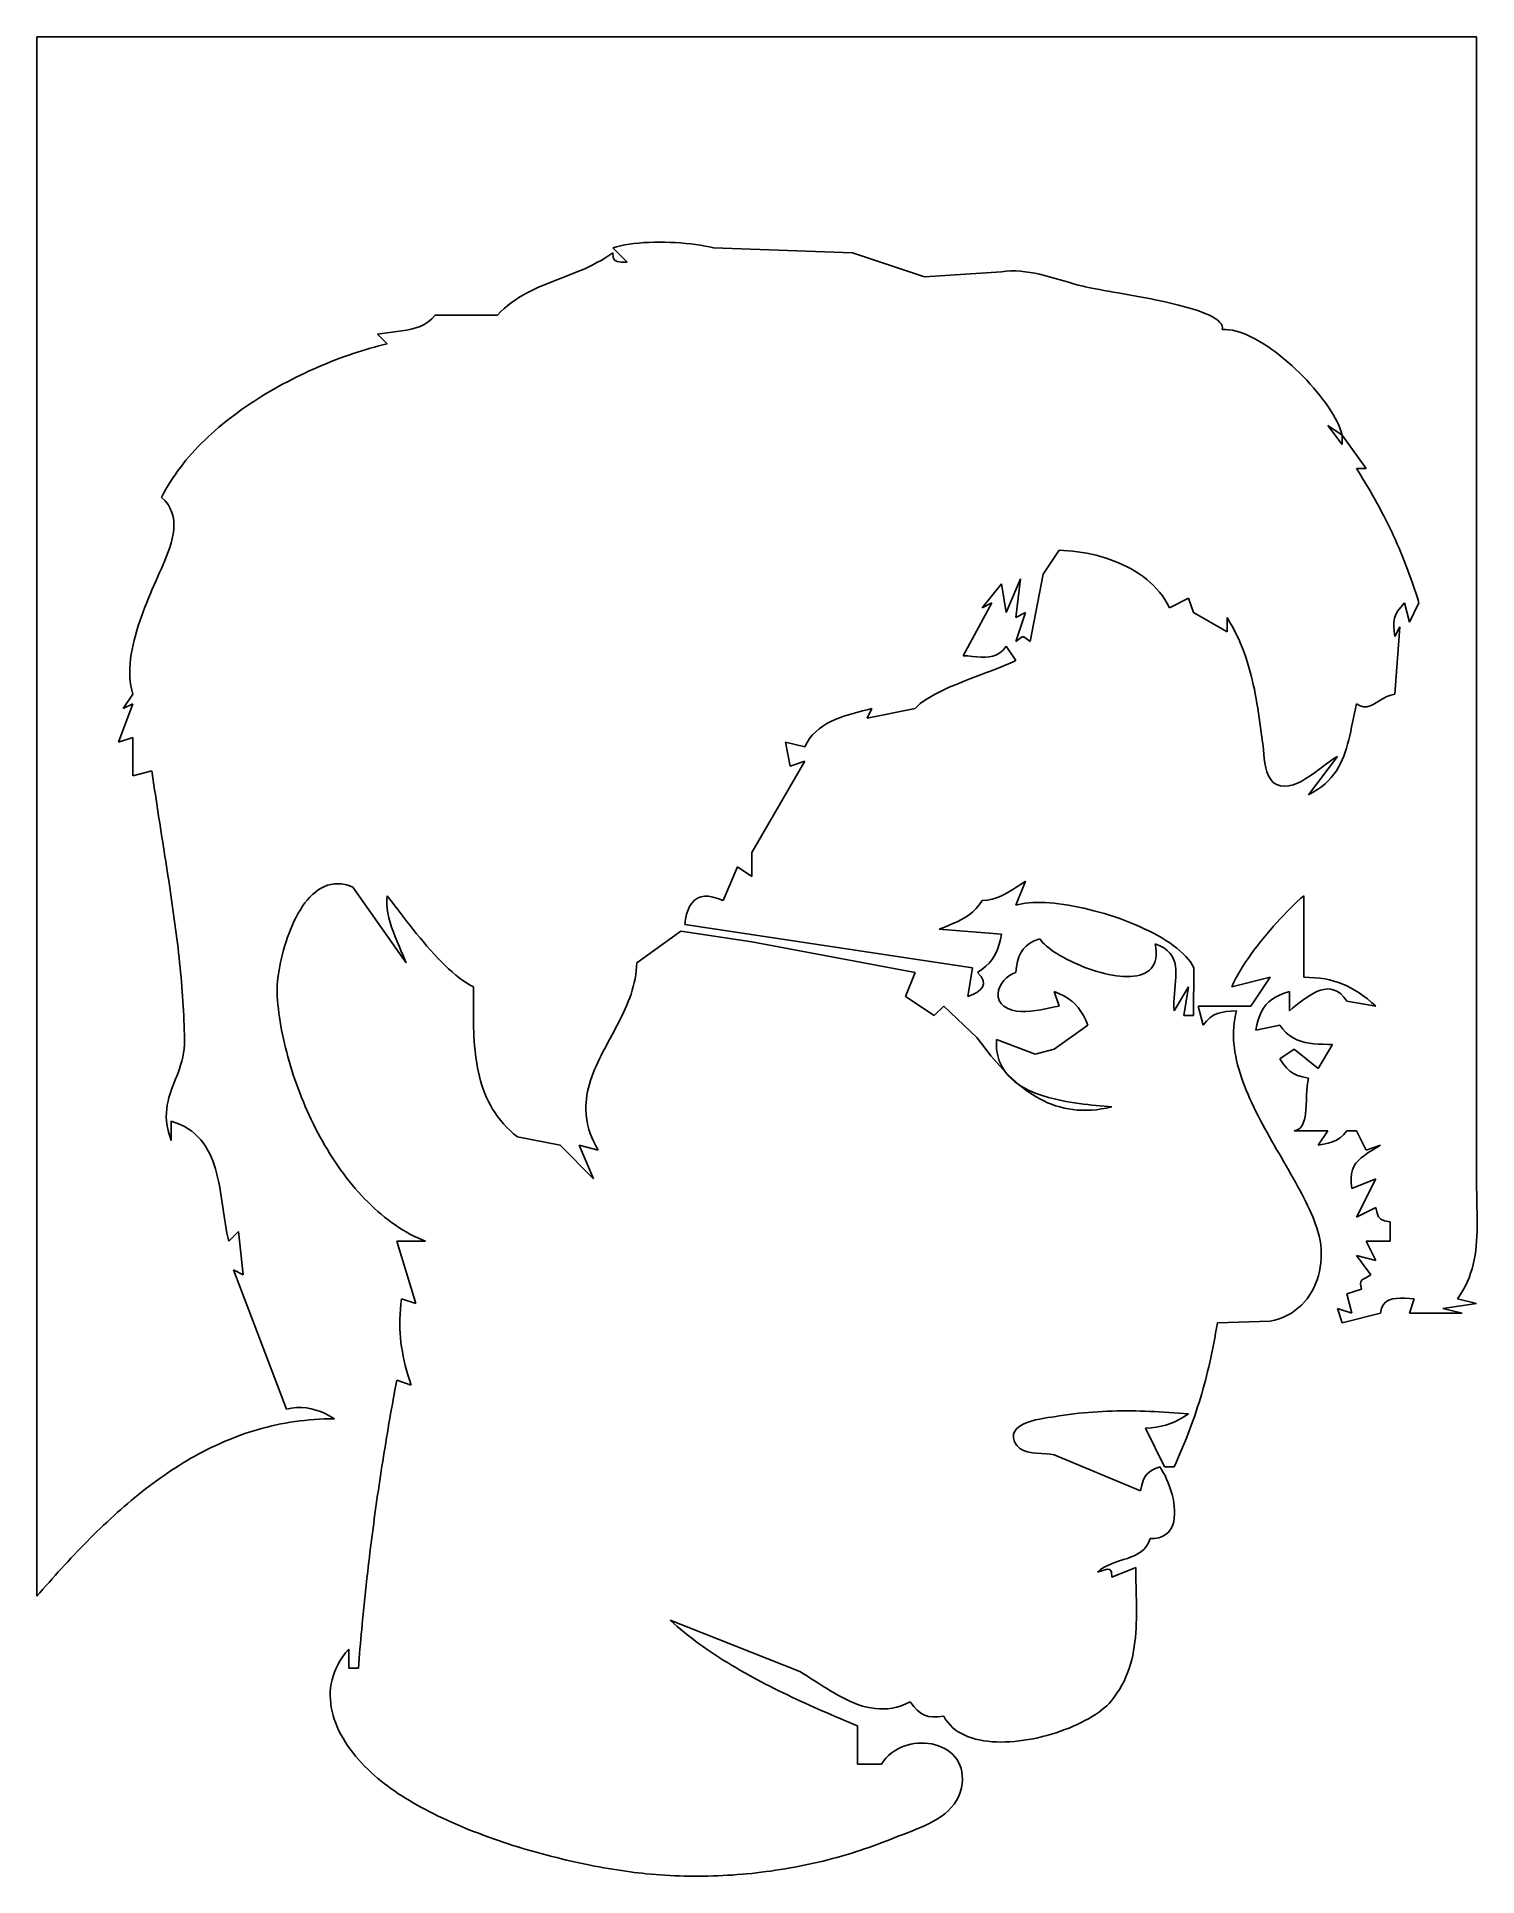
# Model space of a CAD drawing. Header units: millimetres. Extents: x 0.7 to 49.8, y 0.2 to 62.9.
import ezdxf

# ---------------------------------------------------------------- set-up
doc = ezdxf.new("R2010")
doc.units = ezdxf.units.MM
doc.layers.add('C7', color=7, linetype='CONTINUOUS', true_color=0xffffff)

msp = doc.modelspace()

# ---------------------------------------------------------------- linework, layer by layer
at = {"layer": 'C7'}
for p, q in [((0.715, 62.904), (0.715, 9.722)), ((49.806, 62.904), (0.715, 62.904)), ((49.806, 31.649), (49.806, 62.904)), ((20.763, 55.806), (20.916, 55.832)), ((20.916, 55.832), (21.076, 55.853)), ((21.076, 55.853), (21.242, 55.871)), ((21.242, 55.871), (21.413, 55.884)), ((21.413, 55.884), (21.587, 55.893)), ((21.587, 55.893), (21.765, 55.899)), ((21.765, 55.899), (21.945, 55.901)), ((21.945, 55.901), (22.125, 55.899)), ((22.125, 55.899), (22.306, 55.894)), ((22.306, 55.894), (22.486, 55.885)), ((22.486, 55.885), (22.665, 55.873)), ((22.665, 55.873), (22.841, 55.858)), ((22.841, 55.858), (23.013, 55.84)), ((23.013, 55.84), (23.18, 55.818)), ((19.816, 55.201), (19.953, 55.278)), ((19.953, 55.278), (20.088, 55.359)), ((20.088, 55.359), (20.221, 55.447)), ((20.221, 55.447), (20.352, 55.54)), ((20.352, 55.704), (20.479, 55.742)), ((20.843, 55.213), (20.352, 55.704)), ((20.352, 55.54), (20.365, 55.374)), ((20.365, 55.374), (20.413, 55.281)), ((20.413, 55.281), (20.505, 55.238)), ((20.479, 55.742), (20.617, 55.777)), ((20.505, 55.238), (20.645, 55.223)), ((20.617, 55.777), (20.763, 55.806)), ((20.645, 55.223), (20.843, 55.213)), ((23.18, 55.818), (23.343, 55.794)), ((23.343, 55.794), (23.499, 55.766)), ((23.499, 55.766), (23.648, 55.736)), ((23.648, 55.736), (23.788, 55.704)), ((23.788, 55.704), (28.533, 55.54)), ((28.533, 55.54), (30.988, 54.722)), ((18.25, 54.539), (18.393, 54.594)), ((18.393, 54.594), (18.536, 54.649)), ((18.536, 54.649), (18.68, 54.704)), ((18.68, 54.704), (18.824, 54.759)), ((18.824, 54.759), (18.968, 54.816)), ((18.968, 54.816), (19.111, 54.873)), ((19.111, 54.873), (19.254, 54.933)), ((19.254, 54.933), (19.396, 54.995)), ((19.396, 54.995), (19.537, 55.06)), ((19.537, 55.06), (19.677, 55.128)), ((19.677, 55.128), (19.816, 55.201)), ((30.988, 54.722), (33.606, 54.886)), ((33.606, 54.886), (33.768, 54.907)), ((33.768, 54.907), (33.93, 54.917)), ((33.93, 54.917), (34.093, 54.918)), ((34.093, 54.918), (34.256, 54.91)), ((34.256, 54.91), (34.419, 54.893)), ((34.419, 54.893), (34.582, 54.87)), ((34.582, 54.87), (34.745, 54.84)), ((34.745, 54.84), (34.909, 54.804)), ((34.909, 54.804), (35.072, 54.765)), ((35.072, 54.765), (35.236, 54.721)), ((35.236, 54.721), (35.4, 54.675)), ((35.4, 54.675), (35.564, 54.628)), ((35.564, 54.628), (35.729, 54.579)), ((35.729, 54.579), (35.893, 54.531)), ((17.023, 53.927), (17.151, 54.011)), ((17.151, 54.011), (17.282, 54.09)), ((17.282, 54.09), (17.415, 54.164)), ((17.415, 54.164), (17.551, 54.234)), ((17.551, 54.234), (17.688, 54.3)), ((17.688, 54.3), (17.826, 54.363)), ((17.826, 54.363), (17.966, 54.423)), ((17.966, 54.423), (18.108, 54.482)), ((18.108, 54.482), (18.25, 54.539)), ((35.893, 54.531), (36.058, 54.483)), ((36.058, 54.483), (36.223, 54.438)), ((36.223, 54.438), (36.388, 54.395)), ((36.388, 54.395), (36.475, 54.374)), ((36.475, 54.374), (36.576, 54.353)), ((36.576, 54.353), (36.69, 54.33)), ((36.69, 54.33), (36.816, 54.306)), ((36.816, 54.306), (36.953, 54.281)), ((36.953, 54.281), (37.1, 54.255)), ((37.1, 54.255), (37.256, 54.227)), ((37.256, 54.227), (37.42, 54.199)), ((37.42, 54.199), (37.591, 54.169)), ((37.591, 54.169), (37.768, 54.137)), ((37.768, 54.137), (37.95, 54.105)), ((37.95, 54.105), (38.136, 54.071)), ((38.136, 54.071), (38.324, 54.037)), ((38.324, 54.037), (38.515, 54)), ((38.515, 54), (38.706, 53.963)), ((38.706, 53.963), (38.897, 53.924)), ((14.182, 53.286), (14.297, 53.413)), ((14.297, 53.413), (16.424, 53.413)), ((16.424, 53.413), (16.537, 53.53)), ((16.537, 53.53), (16.654, 53.64)), ((16.654, 53.64), (16.774, 53.742)), ((16.774, 53.742), (16.897, 53.838)), ((16.897, 53.838), (17.023, 53.927)), ((38.897, 53.924), (39.087, 53.884)), ((39.087, 53.884), (39.275, 53.842)), ((39.275, 53.842), (39.459, 53.8)), ((39.459, 53.8), (39.639, 53.755)), ((39.639, 53.755), (39.814, 53.71)), ((39.814, 53.71), (39.983, 53.663)), ((39.983, 53.663), (40.144, 53.615)), ((40.144, 53.615), (40.297, 53.565)), ((40.297, 53.565), (40.44, 53.514)), ((40.44, 53.514), (40.573, 53.461)), ((40.573, 53.461), (40.695, 53.407)), ((40.695, 53.407), (40.804, 53.352)), ((40.804, 53.352), (40.899, 53.295)), ((12.333, 52.758), (12.496, 52.788)), ((12.661, 52.431), (12.333, 52.758)), ((12.496, 52.788), (12.661, 52.811)), ((12.661, 52.811), (12.827, 52.832)), ((12.827, 52.832), (12.993, 52.851)), ((12.993, 52.851), (13.158, 52.873)), ((13.158, 52.873), (13.32, 52.898)), ((13.32, 52.898), (13.479, 52.931)), ((13.479, 52.931), (13.634, 52.973)), ((13.634, 52.973), (13.782, 53.027)), ((13.782, 53.027), (13.924, 53.095)), ((13.924, 53.095), (14.058, 53.18)), ((14.058, 53.18), (14.182, 53.286)), ((40.899, 53.295), (40.981, 53.236)), ((40.981, 53.236), (41.046, 53.177)), ((41.046, 53.177), (41.095, 53.115)), ((41.095, 53.115), (41.127, 53.052)), ((41.127, 53.052), (41.14, 52.988)), ((41.14, 52.988), (41.133, 52.922)), ((41.133, 52.922), (41.247, 52.923)), ((41.247, 52.923), (41.364, 52.913)), ((41.364, 52.913), (41.486, 52.894)), ((41.486, 52.894), (41.61, 52.865)), ((41.61, 52.865), (41.738, 52.827)), ((41.738, 52.827), (41.868, 52.78)), ((41.868, 52.78), (42.001, 52.725)), ((42.001, 52.725), (42.135, 52.662)), ((11.351, 52.047), (11.499, 52.098)), ((11.499, 52.098), (11.647, 52.146)), ((11.647, 52.146), (11.794, 52.193)), ((11.794, 52.193), (11.941, 52.238)), ((11.941, 52.238), (12.087, 52.28)), ((12.087, 52.28), (12.232, 52.321)), ((12.232, 52.321), (12.376, 52.36)), ((12.376, 52.36), (12.519, 52.396)), ((12.519, 52.396), (12.661, 52.431)), ((42.135, 52.662), (42.271, 52.592)), ((42.271, 52.592), (42.408, 52.514)), ((42.408, 52.514), (42.546, 52.43)), ((42.546, 52.43), (42.685, 52.34)), ((42.685, 52.34), (42.824, 52.244)), ((42.824, 52.244), (42.962, 52.143)), ((42.962, 52.143), (43.099, 52.037)), ((9.854, 51.437), (10.003, 51.507)), ((10.003, 51.507), (10.153, 51.574)), ((10.153, 51.574), (10.303, 51.64)), ((10.303, 51.64), (10.453, 51.704)), ((10.453, 51.704), (10.603, 51.766)), ((10.603, 51.766), (10.753, 51.826)), ((10.753, 51.826), (10.903, 51.884)), ((10.903, 51.884), (11.052, 51.94)), ((11.052, 51.94), (11.202, 51.995)), ((11.202, 51.995), (11.351, 52.047)), ((43.099, 52.037), (43.236, 51.926)), ((43.236, 51.926), (43.371, 51.811)), ((43.371, 51.811), (43.505, 51.693)), ((43.505, 51.693), (43.636, 51.572)), ((43.636, 51.572), (43.765, 51.447)), ((43.765, 51.447), (43.891, 51.321)), ((8.534, 50.734), (8.678, 50.819)), ((8.678, 50.819), (8.822, 50.902)), ((8.822, 50.902), (8.967, 50.984)), ((8.967, 50.984), (9.113, 51.064)), ((9.113, 51.064), (9.26, 51.142)), ((9.26, 51.142), (9.408, 51.219)), ((9.408, 51.219), (9.556, 51.293)), ((9.556, 51.293), (9.705, 51.366)), ((9.705, 51.366), (9.854, 51.437)), ((43.891, 51.321), (44.014, 51.192)), ((44.014, 51.192), (44.133, 51.062)), ((44.133, 51.062), (44.249, 50.931)), ((44.249, 50.931), (44.36, 50.799)), ((7.566, 50.092), (7.7, 50.189)), ((7.7, 50.189), (7.836, 50.284)), ((7.836, 50.284), (7.973, 50.377)), ((7.973, 50.377), (8.111, 50.469)), ((8.111, 50.469), (8.251, 50.559)), ((8.251, 50.559), (8.392, 50.647)), ((8.392, 50.647), (8.534, 50.734)), ((44.36, 50.799), (44.466, 50.667)), ((44.466, 50.667), (44.568, 50.535)), ((44.568, 50.535), (44.664, 50.404)), ((44.664, 50.404), (44.754, 50.274)), ((44.754, 50.274), (44.838, 50.146)), ((6.8, 49.48), (6.923, 49.586)), ((6.923, 49.586), (7.048, 49.69)), ((7.048, 49.69), (7.175, 49.793)), ((7.175, 49.793), (7.303, 49.894)), ((7.303, 49.894), (7.434, 49.994)), ((7.434, 49.994), (7.566, 50.092)), ((45.224, 49.322), (44.733, 49.649)), ((44.733, 49.649), (45.224, 48.995)), ((44.838, 50.146), (44.916, 50.019)), ((44.916, 50.019), (44.986, 49.894)), ((44.986, 49.894), (45.05, 49.773)), ((45.05, 49.773), (45.106, 49.654)), ((45.106, 49.654), (45.154, 49.539)), ((6.22, 48.928), (6.331, 49.041)), ((6.331, 49.041), (6.445, 49.153)), ((6.445, 49.153), (6.561, 49.263)), ((6.561, 49.263), (6.679, 49.372)), ((6.679, 49.372), (6.8, 49.48)), ((45.154, 49.539), (45.193, 49.428)), ((45.193, 49.428), (45.224, 49.322)), ((45.224, 48.995), (45.224, 49.322)), ((45.224, 49.322), (46.043, 48.176)), ((5.61, 48.217), (5.704, 48.339)), ((5.704, 48.339), (5.802, 48.46)), ((5.802, 48.46), (5.902, 48.579)), ((5.902, 48.579), (6.006, 48.697)), ((6.006, 48.697), (6.112, 48.813)), ((6.112, 48.813), (6.22, 48.928)), ((5.184, 47.588), (5.263, 47.717)), ((5.263, 47.717), (5.345, 47.844)), ((5.345, 47.844), (5.43, 47.97)), ((5.43, 47.97), (5.518, 48.094)), ((5.518, 48.094), (5.61, 48.217)), ((46.043, 48.176), (45.715, 48.176)), ((45.715, 48.176), (45.813, 48.019)), ((45.813, 48.019), (45.907, 47.865)), ((45.907, 47.865), (45.999, 47.713)), ((45.999, 47.713), (46.088, 47.564)), ((4.97, 47.195), (5.038, 47.327)), ((5.092, 47.078), (4.97, 47.195)), ((5.038, 47.327), (5.109, 47.458)), ((5.191, 46.953), (5.092, 47.078)), ((5.109, 47.458), (5.184, 47.588)), ((46.088, 47.564), (46.174, 47.418)), ((46.174, 47.418), (46.257, 47.273)), ((46.257, 47.273), (46.339, 47.13)), ((46.339, 47.13), (46.418, 46.988)), ((5.268, 46.822), (5.191, 46.953)), ((5.325, 46.686), (5.268, 46.822)), ((5.364, 46.544), (5.325, 46.686)), ((5.385, 46.399), (5.364, 46.544)), ((46.418, 46.988), (46.494, 46.848)), ((46.494, 46.848), (46.569, 46.709)), ((46.569, 46.709), (46.642, 46.571)), ((46.642, 46.571), (46.712, 46.433)), ((46.712, 46.433), (46.781, 46.296)), ((5.294, 45.64), (5.334, 45.793)), ((5.334, 45.793), (5.364, 45.947)), ((5.364, 45.947), (5.384, 46.099)), ((5.384, 46.099), (5.391, 46.25)), ((5.391, 46.25), (5.385, 46.399)), ((46.781, 46.296), (46.849, 46.158)), ((46.849, 46.158), (46.914, 46.021)), ((46.914, 46.021), (46.979, 45.883)), ((46.979, 45.883), (47.042, 45.744)), ((5.08, 45.044), (5.139, 45.189)), ((5.139, 45.189), (5.196, 45.337)), ((5.196, 45.337), (5.248, 45.488)), ((5.248, 45.488), (5.294, 45.64)), ((35.57, 45.395), (35.024, 44.576)), ((35.724, 45.388), (35.57, 45.395)), ((35.88, 45.377), (35.724, 45.388)), ((36.038, 45.362), (35.88, 45.377)), ((36.196, 45.342), (36.038, 45.362)), ((36.355, 45.318), (36.196, 45.342)), ((36.514, 45.29), (36.355, 45.318)), ((36.672, 45.258), (36.514, 45.29)), ((36.831, 45.221), (36.672, 45.258)), ((36.988, 45.179), (36.831, 45.221)), ((37.144, 45.133), (36.988, 45.179)), ((47.042, 45.744), (47.103, 45.604)), ((47.103, 45.604), (47.164, 45.464)), ((47.164, 45.464), (47.223, 45.321)), ((47.223, 45.321), (47.282, 45.178)), ((47.282, 45.178), (47.34, 45.032)), ((4.843, 44.499), (4.904, 44.638)), ((4.904, 44.638), (4.963, 44.773)), ((4.963, 44.773), (5.02, 44.904)), ((5.02, 44.904), (5.08, 45.044)), ((35.024, 44.576), (34.588, 42.286)), ((37.299, 45.082), (37.144, 45.133)), ((37.451, 45.026), (37.299, 45.082)), ((37.601, 44.966), (37.451, 45.026)), ((37.749, 44.9), (37.601, 44.966)), ((37.894, 44.83), (37.749, 44.9)), ((38.035, 44.755), (37.894, 44.83)), ((38.172, 44.674), (38.035, 44.755)), ((38.305, 44.588), (38.172, 44.674)), ((38.434, 44.497), (38.305, 44.588)), ((47.34, 45.032), (47.397, 44.884)), ((47.397, 44.884), (47.454, 44.734)), ((47.454, 44.734), (47.51, 44.581)), ((47.51, 44.581), (47.566, 44.425)), ((4.526, 43.762), (4.59, 43.915)), ((4.59, 43.915), (4.654, 44.065)), ((4.654, 44.065), (4.717, 44.213)), ((4.717, 44.213), (4.781, 44.358)), ((4.781, 44.358), (4.843, 44.499)), ((33.606, 44.249), (32.952, 43.431)), ((33.77, 43.267), (33.606, 44.249)), ((34.261, 44.413), (33.77, 43.267)), ((34.097, 43.104), (34.261, 44.413)), ((38.558, 44.401), (38.434, 44.497)), ((38.677, 44.299), (38.558, 44.401)), ((38.79, 44.192), (38.677, 44.299)), ((38.897, 44.079), (38.79, 44.192)), ((38.999, 43.961), (38.897, 44.079)), ((39.093, 43.837), (38.999, 43.961)), ((47.566, 44.425), (47.621, 44.266)), ((47.621, 44.266), (47.676, 44.104)), ((47.676, 44.104), (47.732, 43.938)), ((47.732, 43.938), (47.787, 43.768)), ((4.284, 43.134), (4.342, 43.294)), ((4.342, 43.294), (4.402, 43.451)), ((4.402, 43.451), (4.464, 43.608)), ((4.464, 43.608), (4.526, 43.762)), ((33.279, 43.595), (32.297, 41.795)), ((32.952, 43.431), (33.279, 43.595)), ((39.181, 43.708), (39.093, 43.837)), ((39.261, 43.572), (39.181, 43.708)), ((39.333, 43.431), (39.261, 43.572)), ((39.988, 43.758), (39.333, 43.431)), ((40.152, 43.267), (39.988, 43.758)), ((47.125, 43.328), (47.054, 43.204)), ((47.223, 43.456), (47.125, 43.328)), ((47.352, 43.595), (47.223, 43.456)), ((47.515, 42.94), (47.352, 43.595)), ((47.843, 43.595), (47.515, 42.94)), ((47.787, 43.768), (47.843, 43.595)), ((4.125, 42.652), (4.175, 42.813)), ((4.175, 42.813), (4.228, 42.974)), ((4.228, 42.974), (4.284, 43.134)), ((34.097, 42.286), (34.424, 43.267)), ((34.424, 43.267), (34.097, 43.104)), ((41.297, 42.613), (40.152, 43.267)), ((41.387, 42.957), (41.297, 43.104)), ((41.297, 43.104), (41.297, 42.613)), ((41.471, 42.809), (41.387, 42.957)), ((41.55, 42.66), (41.471, 42.809)), ((41.625, 42.511), (41.55, 42.66)), ((46.986, 42.946), (46.983, 42.801)), ((46.983, 42.801), (46.996, 42.637)), ((47.009, 43.079), (46.986, 42.946)), ((47.054, 43.204), (47.009, 43.079)), ((47.024, 42.449), (47.188, 42.776)), ((47.188, 42.776), (47.024, 40.486)), ((3.965, 42.007), (3.998, 42.168)), ((3.998, 42.168), (4.036, 42.329)), ((4.036, 42.329), (4.079, 42.49)), ((4.079, 42.49), (4.125, 42.652)), ((33.666, 41.99), (33.77, 42.122)), ((33.77, 42.122), (34.097, 41.631)), ((34.238, 42.386), (34.097, 42.286)), ((34.315, 42.436), (34.238, 42.386)), ((34.37, 42.436), (34.315, 42.436)), ((34.447, 42.386), (34.37, 42.436)), ((34.588, 42.286), (34.447, 42.386)), ((41.695, 42.36), (41.625, 42.511)), ((41.761, 42.209), (41.695, 42.36)), ((41.823, 42.057), (41.761, 42.209)), ((41.881, 41.904), (41.823, 42.057)), ((46.996, 42.637), (47.024, 42.449)), ((3.889, 41.374), (3.899, 41.53)), ((3.899, 41.53), (3.915, 41.688)), ((3.915, 41.688), (3.937, 41.847)), ((3.937, 41.847), (3.965, 42.007)), ((32.297, 41.795), (32.459, 41.787)), ((32.459, 41.787), (32.616, 41.773)), ((32.616, 41.773), (32.768, 41.759)), ((32.768, 41.759), (32.914, 41.748)), ((32.914, 41.748), (33.054, 41.744)), ((33.054, 41.744), (33.188, 41.753)), ((33.188, 41.753), (33.317, 41.777)), ((33.317, 41.777), (33.44, 41.822)), ((33.44, 41.822), (33.556, 41.891)), ((33.556, 41.891), (33.666, 41.99)), ((33.707, 41.458), (33.557, 41.398)), ((33.848, 41.517), (33.707, 41.458)), ((33.979, 41.575), (33.848, 41.517)), ((34.097, 41.631), (33.979, 41.575)), ((41.935, 41.75), (41.881, 41.904)), ((41.986, 41.596), (41.935, 41.75)), ((42.033, 41.44), (41.986, 41.596)), ((42.078, 41.284), (42.033, 41.44)), ((3.886, 41.22), (3.889, 41.374)), ((3.89, 41.068), (3.886, 41.22)), ((3.902, 40.918), (3.89, 41.068)), ((3.922, 40.771), (3.902, 40.918)), ((32.001, 40.793), (31.829, 40.719)), ((32.177, 40.866), (32.001, 40.793)), ((32.355, 40.937), (32.177, 40.866)), ((32.534, 41.007), (32.355, 40.937)), ((32.712, 41.075), (32.534, 41.007)), ((32.889, 41.143), (32.712, 41.075)), ((33.064, 41.208), (32.889, 41.143)), ((33.234, 41.273), (33.064, 41.208)), ((33.399, 41.336), (33.234, 41.273)), ((33.557, 41.398), (33.399, 41.336)), ((42.119, 41.127), (42.078, 41.284)), ((42.158, 40.969), (42.119, 41.127)), ((42.194, 40.81), (42.158, 40.969)), ((42.229, 40.651), (42.194, 40.81)), ((3.497, 38.849), (3.988, 40.158)), ((3.661, 39.995), (3.988, 40.486)), ((3.988, 40.158), (3.661, 39.995)), ((3.951, 40.627), (3.922, 40.771)), ((3.988, 40.486), (3.951, 40.627)), ((30.838, 40.165), (30.741, 40.08)), ((30.948, 40.248), (30.838, 40.165)), ((31.07, 40.33), (30.948, 40.248)), ((31.205, 40.41), (31.07, 40.33)), ((31.349, 40.49), (31.205, 40.41)), ((31.502, 40.567), (31.349, 40.49)), ((31.663, 40.644), (31.502, 40.567)), ((31.829, 40.719), (31.663, 40.644)), ((42.261, 40.491), (42.229, 40.651)), ((42.291, 40.33), (42.261, 40.491)), ((42.319, 40.168), (42.291, 40.33)), ((42.346, 40.006), (42.319, 40.168)), ((45.715, 40.158), (45.677, 39.995)), ((45.839, 40.085), (45.715, 40.158)), ((46.391, 40.2), (46.283, 40.136)), ((46.503, 40.271), (46.391, 40.2)), ((46.619, 40.342), (46.503, 40.271)), ((46.744, 40.406), (46.619, 40.342)), ((46.878, 40.456), (46.744, 40.406)), ((47.024, 40.486), (46.878, 40.456)), ((27.79, 39.554), (27.652, 39.48)), ((27.933, 39.62), (27.79, 39.554)), ((28.081, 39.68), (27.933, 39.62)), ((28.233, 39.735), (28.081, 39.68)), ((28.389, 39.785), (28.233, 39.735)), ((28.547, 39.831), (28.389, 39.785)), ((28.706, 39.874), (28.547, 39.831)), ((28.867, 39.915), (28.706, 39.874)), ((29.028, 39.955), (28.867, 39.915)), ((30.661, 39.995), (29.024, 39.667)), ((29.024, 39.667), (29.188, 39.995)), ((29.188, 39.995), (29.028, 39.955)), ((30.741, 40.08), (30.661, 39.995)), ((42.372, 39.843), (42.346, 40.006)), ((42.397, 39.679), (42.372, 39.843)), ((42.421, 39.514), (42.397, 39.679)), ((45.577, 39.52), (45.545, 39.367)), ((45.609, 39.676), (45.577, 39.52)), ((45.642, 39.834), (45.609, 39.676)), ((45.677, 39.995), (45.642, 39.834)), ((45.956, 40.053), (45.839, 40.085)), ((46.067, 40.055), (45.956, 40.053)), ((46.175, 40.085), (46.067, 40.055)), ((46.283, 40.136), (46.175, 40.085)), ((3.988, 39.013), (3.497, 38.849)), ((3.988, 37.704), (3.988, 39.013)), ((27.067, 38.971), (26.977, 38.835)), ((27.168, 39.094), (27.067, 38.971)), ((27.277, 39.206), (27.168, 39.094)), ((27.394, 39.307), (27.277, 39.206)), ((27.519, 39.398), (27.394, 39.307)), ((27.652, 39.48), (27.519, 39.398)), ((42.444, 39.349), (42.421, 39.514)), ((42.467, 39.183), (42.444, 39.349)), ((42.489, 39.016), (42.467, 39.183)), ((42.512, 38.849), (42.489, 39.016)), ((45.447, 38.923), (45.41, 38.781)), ((45.481, 39.068), (45.447, 38.923)), ((45.514, 39.216), (45.481, 39.068)), ((45.545, 39.367), (45.514, 39.216)), ((26.897, 38.686), (26.243, 38.849)), ((26.243, 38.849), (26.406, 38.031)), ((26.977, 38.835), (26.897, 38.686)), ((42.526, 38.727), (42.512, 38.849)), ((42.537, 38.59), (42.526, 38.727)), ((42.55, 38.442), (42.537, 38.59)), ((42.566, 38.288), (42.55, 38.442)), ((42.588, 38.131), (42.566, 38.288)), ((44.079, 37.049), (45.061, 38.358)), ((44.943, 38.288), (44.819, 38.205)), ((45.061, 38.358), (44.943, 38.288)), ((45.279, 38.373), (45.225, 38.243)), ((45.327, 38.506), (45.279, 38.373)), ((45.371, 38.642), (45.327, 38.506)), ((45.41, 38.781), (45.371, 38.642)), ((4.643, 37.867), (3.988, 37.704)), ((4.665, 37.707), (4.643, 37.867)), ((4.687, 37.547), (4.665, 37.707)), ((26.897, 38.195), (25.097, 35.086)), ((26.406, 38.031), (26.897, 38.195)), ((42.619, 37.977), (42.588, 38.131)), ((42.66, 37.831), (42.619, 37.977)), ((42.715, 37.695), (42.66, 37.831)), ((42.787, 37.576), (42.715, 37.695)), ((44.134, 37.701), (43.989, 37.606)), ((44.278, 37.803), (44.134, 37.701)), ((44.419, 37.907), (44.278, 37.803)), ((44.557, 38.011), (44.419, 37.907)), ((44.69, 38.112), (44.557, 38.011)), ((44.819, 38.205), (44.69, 38.112)), ((44.853, 37.645), (44.753, 37.536)), ((44.944, 37.757), (44.853, 37.645)), ((45.026, 37.874), (44.944, 37.757)), ((45.1, 37.993), (45.026, 37.874)), ((45.166, 38.117), (45.1, 37.993)), ((45.225, 38.243), (45.166, 38.117)), ((4.71, 37.386), (4.687, 37.547)), ((4.734, 37.225), (4.71, 37.386)), ((4.758, 37.064), (4.734, 37.225)), ((4.782, 36.903), (4.758, 37.064)), ((42.876, 37.476), (42.787, 37.576)), ((42.987, 37.402), (42.876, 37.476)), ((43.121, 37.357), (42.987, 37.402)), ((43.262, 37.344), (43.121, 37.357)), ((43.405, 37.357), (43.262, 37.344)), ((43.55, 37.393), (43.405, 37.357)), ((43.696, 37.449), (43.55, 37.393)), ((43.843, 37.521), (43.696, 37.449)), ((43.989, 37.606), (43.843, 37.521)), ((44.239, 37.139), (44.079, 37.049)), ((44.385, 37.232), (44.239, 37.139)), ((44.519, 37.329), (44.385, 37.232)), ((44.642, 37.431), (44.519, 37.329)), ((44.753, 37.536), (44.642, 37.431)), ((4.806, 36.741), (4.782, 36.903)), ((4.831, 36.58), (4.806, 36.741)), ((4.856, 36.418), (4.831, 36.58)), ((4.881, 36.256), (4.856, 36.418)), ((4.906, 36.093), (4.881, 36.256)), ((4.932, 35.931), (4.906, 36.093)), ((4.957, 35.768), (4.932, 35.931)), ((4.983, 35.605), (4.957, 35.768)), ((5.009, 35.442), (4.983, 35.605)), ((5.034, 35.279), (5.009, 35.442)), ((5.06, 35.115), (5.034, 35.279)), ((5.086, 34.952), (5.06, 35.115)), ((5.112, 34.788), (5.086, 34.952)), ((5.137, 34.624), (5.112, 34.788)), ((5.163, 34.461), (5.137, 34.624)), ((24.606, 34.595), (24.115, 33.449)), ((25.097, 34.267), (24.606, 34.595)), ((25.097, 35.086), (25.097, 34.267)), ((5.188, 34.297), (5.163, 34.461)), ((5.213, 34.132), (5.188, 34.297)), ((5.238, 33.968), (5.213, 34.132)), ((5.263, 33.804), (5.238, 33.968)), ((10.52, 33.925), (10.414, 33.873)), ((10.628, 33.967), (10.52, 33.925)), ((10.741, 33.997), (10.628, 33.967)), ((10.857, 34.015), (10.741, 33.997)), ((10.976, 34.021), (10.857, 34.015)), ((11.1, 34.013), (10.976, 34.021)), ((11.227, 33.992), (11.1, 34.013)), ((11.357, 33.956), (11.227, 33.992)), ((11.491, 33.905), (11.357, 33.956)), ((13.315, 31.322), (11.491, 33.905)), ((33.998, 33.823), (34.136, 33.913)), ((34.424, 34.104), (34.097, 33.286)), ((34.136, 33.913), (34.277, 34.007)), ((34.277, 34.007), (34.424, 34.104)), ((5.287, 33.64), (5.263, 33.804)), ((5.311, 33.475), (5.287, 33.64)), ((5.335, 33.311), (5.311, 33.475)), ((5.358, 33.146), (5.335, 33.311)), ((9.778, 33.253), (9.702, 33.136)), ((9.858, 33.364), (9.778, 33.253)), ((9.942, 33.469), (9.858, 33.364)), ((10.029, 33.566), (9.942, 33.469)), ((10.12, 33.656), (10.029, 33.566)), ((10.215, 33.738), (10.12, 33.656)), ((10.313, 33.81), (10.215, 33.738)), ((10.414, 33.873), (10.313, 33.81)), ((12.661, 33.613), (12.646, 33.473)), ((12.646, 33.473), (12.646, 33.327)), ((12.646, 33.327), (12.659, 33.175)), ((12.746, 33.503), (12.661, 33.613)), ((12.835, 33.387), (12.746, 33.503)), ((12.928, 33.265), (12.835, 33.387)), ((13.024, 33.139), (12.928, 33.265)), ((22.986, 33.262), (22.924, 33.133)), ((23.06, 33.37), (22.986, 33.262)), ((23.146, 33.458), (23.06, 33.37)), ((23.245, 33.524), (23.146, 33.458)), ((23.356, 33.569), (23.245, 33.524)), ((23.481, 33.591), (23.356, 33.569)), ((23.619, 33.591), (23.481, 33.591)), ((23.77, 33.568), (23.619, 33.591)), ((23.936, 33.52), (23.77, 33.568)), ((24.115, 33.449), (23.936, 33.52)), ((32.744, 33.175), (32.852, 33.303)), ((32.852, 33.303), (32.952, 33.449)), ((32.952, 33.449), (33.126, 33.465)), ((33.126, 33.465), (33.288, 33.495)), ((33.288, 33.495), (33.44, 33.54)), ((33.44, 33.54), (33.586, 33.596)), ((33.586, 33.596), (33.725, 33.664)), ((33.725, 33.664), (33.862, 33.74)), ((33.862, 33.74), (33.998, 33.823)), ((34.097, 33.286), (34.197, 33.314)), ((34.197, 33.314), (34.305, 33.338)), ((34.305, 33.338), (34.42, 33.356)), ((34.42, 33.356), (34.543, 33.37)), ((34.543, 33.37), (34.672, 33.379)), ((34.672, 33.379), (34.808, 33.383)), ((34.808, 33.383), (34.95, 33.383)), ((34.95, 33.383), (35.096, 33.378)), ((35.096, 33.378), (35.248, 33.368)), ((35.248, 33.368), (35.404, 33.355)), ((35.404, 33.355), (35.564, 33.337)), ((35.564, 33.337), (35.728, 33.315)), ((35.728, 33.315), (35.895, 33.289)), ((35.895, 33.289), (36.065, 33.259)), ((36.065, 33.259), (36.237, 33.225)), ((43.465, 33.187), (43.58, 33.3)), ((43.58, 33.3), (43.694, 33.409)), ((43.694, 33.409), (43.806, 33.513)), ((43.806, 33.513), (43.915, 33.613)), ((43.915, 33.613), (43.915, 30.831)), ((5.381, 32.981), (5.358, 33.146)), ((5.404, 32.817), (5.381, 32.981)), ((5.426, 32.652), (5.404, 32.817)), ((5.448, 32.487), (5.426, 32.652)), ((9.493, 32.754), (9.431, 32.619)), ((9.559, 32.886), (9.493, 32.754)), ((9.628, 33.013), (9.559, 32.886)), ((9.702, 33.136), (9.628, 33.013)), ((12.659, 33.175), (12.684, 33.019)), ((12.684, 33.019), (12.72, 32.86)), ((12.72, 32.86), (12.764, 32.698)), ((12.764, 32.698), (12.815, 32.535)), ((13.124, 33.008), (13.024, 33.139)), ((13.227, 32.874), (13.124, 33.008)), ((13.333, 32.738), (13.227, 32.874)), ((13.442, 32.599), (13.333, 32.738)), ((22.834, 32.817), (22.806, 32.631)), ((22.806, 32.631), (32.624, 31.158)), ((22.873, 32.985), (22.834, 32.817)), ((22.924, 33.133), (22.873, 32.985)), ((31.8, 32.596), (31.953, 32.66)), ((31.953, 32.66), (32.1, 32.726)), ((32.1, 32.726), (32.242, 32.797)), ((32.242, 32.797), (32.378, 32.876)), ((32.378, 32.876), (32.507, 32.963)), ((32.507, 32.963), (32.629, 33.062)), ((32.629, 33.062), (32.744, 33.175)), ((36.237, 33.225), (36.411, 33.188)), ((36.411, 33.188), (36.586, 33.147)), ((36.586, 33.147), (36.762, 33.102)), ((36.762, 33.102), (36.938, 33.054)), ((36.938, 33.054), (37.115, 33.003)), ((37.115, 33.003), (37.291, 32.949)), ((37.291, 32.949), (37.467, 32.892)), ((37.467, 32.892), (37.641, 32.831)), ((37.641, 32.831), (37.813, 32.768)), ((37.813, 32.768), (37.983, 32.702)), ((37.983, 32.702), (38.151, 32.633)), ((38.151, 32.633), (38.315, 32.562)), ((42.882, 32.569), (42.998, 32.699)), ((42.998, 32.699), (43.115, 32.826)), ((43.115, 32.826), (43.232, 32.949)), ((43.232, 32.949), (43.349, 33.07)), ((43.349, 33.07), (43.465, 33.187)), ((5.469, 32.322), (5.448, 32.487)), ((5.49, 32.157), (5.469, 32.322)), ((5.51, 31.992), (5.49, 32.157)), ((5.53, 31.828), (5.51, 31.992)), ((9.216, 32.055), (9.172, 31.911)), ((9.265, 32.198), (9.216, 32.055)), ((9.316, 32.34), (9.265, 32.198)), ((9.372, 32.481), (9.316, 32.34)), ((9.431, 32.619), (9.372, 32.481)), ((12.815, 32.535), (12.873, 32.373)), ((12.873, 32.373), (12.935, 32.211)), ((12.935, 32.211), (13, 32.051)), ((13, 32.051), (13.066, 31.894)), ((13.553, 32.458), (13.442, 32.599)), ((13.666, 32.317), (13.553, 32.458)), ((13.782, 32.176), (13.666, 32.317)), ((13.899, 32.035), (13.782, 32.176)), ((14.018, 31.896), (13.899, 32.035)), ((22.679, 32.404), (21.17, 31.322)), ((25.097, 32.04), (22.679, 32.404)), ((30.661, 30.995), (25.097, 32.04)), ((31.479, 32.467), (31.642, 32.532)), ((33.606, 32.304), (31.479, 32.467)), ((31.642, 32.532), (31.8, 32.596)), ((33.534, 31.957), (33.573, 32.122)), ((33.573, 32.122), (33.606, 32.304)), ((34.727, 32.07), (34.571, 31.989)), ((34.915, 32.14), (34.727, 32.07)), ((34.958, 32.081), (34.915, 32.14)), ((35.01, 32.019), (34.958, 32.081)), ((35.071, 31.957), (35.01, 32.019)), ((38.315, 32.562), (38.476, 32.488)), ((38.476, 32.488), (38.633, 32.412)), ((38.633, 32.412), (38.786, 32.334)), ((38.786, 32.334), (38.933, 32.253)), ((38.933, 32.253), (39.076, 32.171)), ((39.076, 32.171), (39.213, 32.086)), ((39.213, 32.086), (39.343, 32)), ((39.343, 32), (39.467, 31.912)), ((42.321, 31.892), (42.429, 32.03)), ((42.429, 32.03), (42.539, 32.168)), ((42.539, 32.168), (42.652, 32.303)), ((42.652, 32.303), (42.766, 32.438)), ((42.766, 32.438), (42.882, 32.569)), ((5.549, 31.663), (5.53, 31.828)), ((5.567, 31.498), (5.549, 31.663)), ((5.585, 31.333), (5.567, 31.498)), ((9.058, 31.482), (9.028, 31.341)), ((9.092, 31.624), (9.058, 31.482)), ((9.13, 31.767), (9.092, 31.624)), ((9.172, 31.911), (9.13, 31.767)), ((13.066, 31.894), (13.132, 31.742)), ((13.132, 31.742), (13.197, 31.595)), ((13.197, 31.595), (13.258, 31.455)), ((13.258, 31.455), (13.315, 31.322)), ((14.138, 31.758), (14.018, 31.896)), ((14.259, 31.624), (14.138, 31.758)), ((14.382, 31.492), (14.259, 31.624)), ((14.505, 31.364), (14.382, 31.492)), ((33.183, 31.315), (33.279, 31.427)), ((33.279, 31.427), (33.361, 31.545)), ((33.361, 31.545), (33.429, 31.671)), ((33.429, 31.671), (33.486, 31.808)), ((33.486, 31.808), (33.534, 31.957)), ((34.158, 31.369), (34.123, 31.192)), ((34.203, 31.527), (34.158, 31.369)), ((34.264, 31.666), (34.203, 31.527)), ((34.343, 31.788), (34.264, 31.666)), ((34.445, 31.896), (34.343, 31.788)), ((34.571, 31.989), (34.445, 31.896)), ((35.141, 31.894), (35.071, 31.957)), ((35.219, 31.83), (35.141, 31.894)), ((35.305, 31.766), (35.219, 31.83)), ((35.397, 31.701), (35.305, 31.766)), ((35.496, 31.637), (35.397, 31.701)), ((35.601, 31.573), (35.496, 31.637)), ((35.711, 31.511), (35.601, 31.573)), ((35.826, 31.449), (35.711, 31.511)), ((35.945, 31.389), (35.826, 31.449)), ((36.068, 31.33), (35.945, 31.389)), ((38.843, 31.376), (38.81, 31.286)), ((39.007, 31.907), (38.843, 31.976)), ((38.843, 31.976), (38.867, 31.835)), ((38.867, 31.476), (38.843, 31.376)), ((38.867, 31.835), (38.879, 31.705)), ((38.879, 31.585), (38.867, 31.476)), ((38.879, 31.705), (38.879, 31.585)), ((39.144, 31.829), (39.007, 31.907)), ((39.258, 31.743), (39.144, 31.829)), ((39.35, 31.651), (39.258, 31.743)), ((39.422, 31.551), (39.35, 31.651)), ((39.477, 31.445), (39.422, 31.551)), ((39.467, 31.912), (39.584, 31.822)), ((39.515, 31.333), (39.477, 31.445)), ((39.584, 31.822), (39.693, 31.73)), ((39.693, 31.73), (39.795, 31.638)), ((39.795, 31.638), (39.888, 31.544)), ((39.888, 31.544), (39.972, 31.448)), ((39.972, 31.448), (40.047, 31.352)), ((41.921, 31.331), (42.015, 31.472)), ((42.015, 31.472), (42.114, 31.612)), ((42.114, 31.612), (42.216, 31.752)), ((42.216, 31.752), (42.321, 31.892)), ((49.806, 23.795), (49.806, 31.649)), ((5.602, 31.168), (5.585, 31.333)), ((5.618, 31.004), (5.602, 31.168)), ((5.633, 30.839), (5.618, 31.004)), ((5.648, 30.674), (5.633, 30.839)), ((8.939, 30.812), (8.926, 30.69)), ((8.956, 30.939), (8.939, 30.812)), ((8.977, 31.069), (8.956, 30.939)), ((9, 31.204), (8.977, 31.069)), ((9.028, 31.341), (9, 31.204)), ((14.628, 31.241), (14.505, 31.364)), ((14.752, 31.123), (14.628, 31.241)), ((14.876, 31.011), (14.752, 31.123)), ((14.999, 30.906), (14.876, 31.011)), ((15.122, 30.808), (14.999, 30.906)), ((15.245, 30.719), (15.122, 30.808)), ((21.114, 30.78), (21.087, 30.648)), ((21.137, 30.914), (21.114, 30.78)), ((21.154, 31.048), (21.137, 30.914)), ((21.165, 31.184), (21.154, 31.048)), ((21.17, 31.322), (21.165, 31.184)), ((30.333, 30.176), (30.661, 30.995)), ((32.624, 31.158), (32.461, 30.176)), ((32.788, 30.995), (32.939, 31.101)), ((32.916, 30.854), (32.788, 30.995)), ((32.983, 30.725), (32.916, 30.854)), ((32.939, 31.101), (33.07, 31.207)), ((33.07, 31.207), (33.183, 31.315)), ((33.776, 30.808), (33.687, 30.715)), ((33.876, 30.887), (33.776, 30.808)), ((33.984, 30.951), (33.876, 30.887)), ((34.097, 30.995), (33.984, 30.951)), ((34.123, 31.192), (34.097, 30.995)), ((36.194, 31.273), (36.068, 31.33)), ((36.323, 31.219), (36.194, 31.273)), ((36.455, 31.167), (36.323, 31.219)), ((36.587, 31.119), (36.455, 31.167)), ((36.721, 31.073), (36.587, 31.119)), ((36.856, 31.031), (36.721, 31.073)), ((36.99, 30.993), (36.856, 31.031)), ((37.124, 30.958), (36.99, 30.993)), ((37.257, 30.928), (37.124, 30.958)), ((37.389, 30.903), (37.257, 30.928)), ((37.518, 30.883), (37.389, 30.903)), ((37.645, 30.868), (37.518, 30.883)), ((37.768, 30.858), (37.645, 30.868)), ((37.888, 30.855), (37.768, 30.858)), ((38.004, 30.857), (37.888, 30.855)), ((38.114, 30.866), (38.004, 30.857)), ((38.22, 30.882), (38.114, 30.866)), ((38.32, 30.905), (38.22, 30.882)), ((38.413, 30.935), (38.32, 30.905)), ((38.499, 30.973), (38.413, 30.935)), ((38.578, 31.018), (38.499, 30.973)), ((38.65, 31.072), (38.578, 31.018)), ((38.712, 31.135), (38.65, 31.072)), ((38.766, 31.206), (38.712, 31.135)), ((38.81, 31.286), (38.766, 31.206)), ((39.54, 31.215), (39.515, 31.333)), ((39.553, 31.093), (39.54, 31.215)), ((39.543, 30.699), (39.553, 30.834)), ((39.557, 30.965), (39.553, 31.093)), ((39.553, 30.834), (39.557, 30.965)), ((40.047, 31.352), (40.112, 31.254)), ((40.112, 31.254), (40.167, 31.156)), ((40.167, 31.156), (40.152, 29.522)), ((42.77, 30.831), (41.461, 30.504)), ((41.523, 30.638), (41.591, 30.775)), ((41.591, 30.775), (41.666, 30.912)), ((41.666, 30.912), (41.746, 31.051)), ((41.746, 31.051), (41.831, 31.191)), ((41.831, 31.191), (41.921, 31.331)), ((42.115, 29.849), (42.77, 30.831)), ((43.915, 30.831), (44.106, 30.826)), ((44.106, 30.826), (44.288, 30.815)), ((44.288, 30.815), (44.462, 30.797)), ((44.462, 30.797), (44.629, 30.772)), ((44.629, 30.772), (44.79, 30.74)), ((44.79, 30.74), (44.945, 30.7)), ((5.662, 30.509), (5.648, 30.674)), ((5.675, 30.345), (5.662, 30.509)), ((5.687, 30.18), (5.675, 30.345)), ((5.698, 30.016), (5.687, 30.18)), ((8.91, 30.464), (8.907, 30.361)), ((8.907, 30.361), (8.908, 30.265)), ((8.908, 30.265), (8.912, 30.176)), ((8.916, 30.574), (8.91, 30.464)), ((8.912, 30.176), (8.922, 30.038)), ((8.926, 30.69), (8.916, 30.574)), ((15.366, 30.637), (15.245, 30.719)), ((15.487, 30.566), (15.366, 30.637)), ((15.606, 30.504), (15.487, 30.566)), ((15.604, 30.046), (15.605, 30.2)), ((15.605, 30.2), (15.606, 30.352)), ((15.606, 30.352), (15.606, 30.504)), ((20.931, 30.13), (20.883, 30.003)), ((20.976, 30.258), (20.931, 30.13)), ((21.017, 30.387), (20.976, 30.258)), ((21.054, 30.517), (21.017, 30.387)), ((21.087, 30.648), (21.054, 30.517)), ((31.315, 29.522), (30.333, 30.176)), ((32.461, 30.176), (32.626, 30.24)), ((32.626, 30.24), (32.768, 30.314)), ((32.768, 30.314), (32.882, 30.4)), ((32.882, 30.4), (32.959, 30.497)), ((32.959, 30.497), (32.995, 30.605)), ((32.995, 30.605), (32.983, 30.725)), ((33.51, 30.386), (33.492, 30.269)), ((33.492, 30.269), (33.498, 30.153)), ((33.498, 30.153), (33.531, 30.042)), ((33.551, 30.501), (33.51, 30.386)), ((33.611, 30.612), (33.551, 30.501)), ((33.687, 30.715), (33.611, 30.612)), ((35.57, 29.849), (35.406, 30.34)), ((35.406, 30.34), (35.582, 30.271)), ((35.582, 30.271), (35.739, 30.195)), ((35.739, 30.195), (35.88, 30.11)), ((35.88, 30.11), (36.007, 30.017)), ((39.486, 29.983), (39.492, 30.13)), ((39.492, 30.13), (39.503, 30.275)), ((39.988, 30.504), (39.497, 29.686)), ((39.503, 30.275), (39.516, 30.419)), ((39.516, 30.419), (39.53, 30.56)), ((39.53, 30.56), (39.543, 30.699)), ((39.824, 29.522), (39.988, 30.504)), ((41.461, 30.504), (41.523, 30.638)), ((42.951, 30.155), (42.828, 30.077)), ((43.091, 30.224), (42.951, 30.155)), ((43.248, 30.286), (43.091, 30.224)), ((43.424, 30.34), (43.248, 30.286)), ((43.424, 29.686), (43.424, 30.34)), ((43.998, 30.131), (43.879, 30.045)), ((44.118, 30.21), (43.998, 30.131)), ((44.238, 30.281), (44.118, 30.21)), ((44.359, 30.34), (44.238, 30.281)), ((44.48, 30.387), (44.359, 30.34)), ((44.6, 30.418), (44.48, 30.387)), ((44.719, 30.432), (44.6, 30.418)), ((44.837, 30.425), (44.719, 30.432)), ((44.952, 30.396), (44.837, 30.425)), ((44.945, 30.7), (45.095, 30.653)), ((45.066, 30.343), (44.952, 30.396)), ((45.177, 30.263), (45.066, 30.343)), ((45.095, 30.653), (45.242, 30.598)), ((45.284, 30.153), (45.177, 30.263)), ((45.242, 30.598), (45.385, 30.535)), ((45.388, 30.013), (45.284, 30.153)), ((45.385, 30.535), (45.526, 30.464)), ((45.526, 30.464), (45.666, 30.384)), ((45.666, 30.384), (45.805, 30.296)), ((45.805, 30.296), (45.944, 30.198)), ((45.944, 30.198), (46.084, 30.091)), ((5.708, 29.851), (5.698, 30.016)), ((5.717, 29.687), (5.708, 29.851)), ((5.725, 29.523), (5.717, 29.687)), ((5.733, 29.359), (5.725, 29.523)), ((8.922, 30.038), (8.935, 29.898)), ((8.935, 29.898), (8.951, 29.756)), ((8.951, 29.756), (8.969, 29.612)), ((8.969, 29.612), (8.989, 29.468)), ((15.603, 29.892), (15.604, 30.046)), ((15.603, 29.738), (15.603, 29.892)), ((15.603, 29.583), (15.603, 29.738)), ((15.604, 29.428), (15.603, 29.583)), ((20.66, 29.503), (20.599, 29.38)), ((20.719, 29.627), (20.66, 29.503)), ((20.776, 29.752), (20.719, 29.627)), ((20.831, 29.877), (20.776, 29.752)), ((20.883, 30.003), (20.831, 29.877)), ((31.643, 29.849), (31.315, 29.522)), ((32.784, 28.761), (31.643, 29.849)), ((33.531, 30.042), (33.595, 29.938)), ((33.595, 29.938), (33.693, 29.844)), ((33.693, 29.844), (33.826, 29.764)), ((33.826, 29.764), (33.967, 29.71)), ((33.967, 29.71), (34.118, 29.676)), ((34.118, 29.676), (34.276, 29.66)), ((34.276, 29.66), (34.441, 29.66)), ((34.441, 29.66), (34.609, 29.671)), ((34.609, 29.671), (34.778, 29.693)), ((34.778, 29.693), (34.947, 29.721)), ((34.947, 29.721), (35.112, 29.753)), ((35.112, 29.753), (35.273, 29.787)), ((35.273, 29.787), (35.426, 29.82)), ((35.426, 29.82), (35.57, 29.849)), ((36.007, 30.017), (36.12, 29.912)), ((36.12, 29.912), (36.222, 29.796)), ((36.222, 29.796), (36.315, 29.667)), ((36.315, 29.667), (36.399, 29.525)), ((36.399, 29.525), (36.478, 29.368)), ((39.487, 29.834), (39.486, 29.983)), ((39.497, 29.686), (39.487, 29.834)), ((40.152, 29.522), (39.824, 29.522)), ((40.479, 29.195), (40.315, 29.849)), ((40.315, 29.849), (42.115, 29.849)), ((40.839, 29.533), (40.714, 29.45)), ((40.972, 29.592), (40.839, 29.533)), ((41.114, 29.632), (40.972, 29.592)), ((41.269, 29.658), (41.114, 29.632)), ((41.439, 29.674), (41.269, 29.658)), ((41.624, 29.686), (41.439, 29.674)), ((41.563, 29.41), (41.59, 29.548)), ((41.59, 29.548), (41.624, 29.686)), ((42.411, 29.524), (42.36, 29.374)), ((42.472, 29.659), (42.411, 29.524)), ((42.543, 29.781), (42.472, 29.659)), ((42.625, 29.89), (42.543, 29.781)), ((42.719, 29.989), (42.625, 29.89)), ((42.828, 30.077), (42.719, 29.989)), ((43.534, 29.773), (43.424, 29.686)), ((43.647, 29.864), (43.534, 29.773)), ((43.762, 29.956), (43.647, 29.864)), ((43.879, 30.045), (43.762, 29.956)), ((46.37, 29.849), (45.388, 30.013)), ((46.084, 30.091), (46.225, 29.975)), ((46.225, 29.975), (46.37, 29.849)), ((5.739, 29.195), (5.733, 29.359)), ((5.744, 29.031), (5.739, 29.195)), ((5.748, 28.867), (5.744, 29.031)), ((5.751, 28.704), (5.748, 28.867)), ((8.989, 29.468), (9.012, 29.322)), ((9.012, 29.322), (9.037, 29.175)), ((9.037, 29.175), (9.064, 29.026)), ((9.064, 29.026), (9.094, 28.877)), ((9.094, 28.877), (9.126, 28.727)), ((15.607, 29.272), (15.604, 29.428)), ((15.61, 29.117), (15.607, 29.272)), ((15.615, 28.962), (15.61, 29.117)), ((15.622, 28.807), (15.615, 28.962)), ((20.343, 28.891), (20.277, 28.77)), ((20.408, 29.013), (20.343, 28.891)), ((20.473, 29.135), (20.408, 29.013)), ((20.536, 29.257), (20.473, 29.135)), ((20.599, 29.38), (20.536, 29.257)), ((36.552, 29.195), (35.406, 28.376)), ((36.478, 29.368), (36.552, 29.195)), ((40.594, 29.339), (40.479, 29.195)), ((40.714, 29.45), (40.594, 29.339)), ((41.519, 28.85), (41.52, 28.99)), ((41.52, 28.99), (41.528, 29.131)), ((41.528, 29.131), (41.542, 29.271)), ((41.542, 29.271), (41.563, 29.41)), ((42.316, 29.211), (42.279, 29.031)), ((42.279, 29.031), (43.097, 29.195)), ((42.36, 29.374), (42.316, 29.211)), ((43.097, 29.195), (43.199, 29.057)), ((43.199, 29.057), (43.309, 28.941)), ((43.309, 28.941), (43.426, 28.844)), ((5.69, 28.101), (5.717, 28.242)), ((5.717, 28.242), (5.736, 28.39)), ((5.736, 28.39), (5.748, 28.543)), ((5.748, 28.543), (5.751, 28.704)), ((9.126, 28.727), (9.16, 28.576)), ((9.16, 28.576), (9.196, 28.424)), ((9.196, 28.424), (9.235, 28.272)), ((9.235, 28.272), (9.276, 28.119)), ((15.631, 28.652), (15.622, 28.807)), ((15.643, 28.498), (15.631, 28.652)), ((15.657, 28.344), (15.643, 28.498)), ((15.673, 28.191), (15.657, 28.344)), ((20.02, 28.286), (19.958, 28.165)), ((20.083, 28.407), (20.02, 28.286)), ((20.147, 28.528), (20.083, 28.407)), ((20.212, 28.649), (20.147, 28.528)), ((20.277, 28.77), (20.212, 28.649)), ((32.875, 28.639), (32.784, 28.761)), ((32.967, 28.517), (32.875, 28.639)), ((33.06, 28.395), (32.967, 28.517)), ((33.154, 28.275), (33.06, 28.395)), ((33.25, 28.156), (33.154, 28.275)), ((33.443, 28.704), (33.437, 28.545)), ((33.437, 28.545), (33.443, 28.394)), ((34.752, 28.213), (33.443, 28.704)), ((33.443, 28.394), (33.461, 28.251)), ((33.461, 28.251), (33.491, 28.115)), ((35.406, 28.376), (34.752, 28.213)), ((41.523, 28.708), (41.519, 28.85)), ((41.533, 28.566), (41.523, 28.708)), ((41.548, 28.423), (41.533, 28.566)), ((41.569, 28.28), (41.548, 28.423)), ((41.594, 28.137), (41.569, 28.28)), ((43.588, 28.376), (43.097, 28.049)), ((43.426, 28.844), (43.55, 28.764)), ((43.55, 28.764), (43.68, 28.7)), ((44.406, 27.722), (43.588, 28.376)), ((43.68, 28.7), (43.816, 28.649)), ((43.816, 28.649), (43.957, 28.611)), ((43.957, 28.611), (44.104, 28.583)), ((44.104, 28.583), (44.255, 28.564)), ((44.255, 28.564), (44.41, 28.552)), ((44.897, 28.54), (44.406, 27.722)), ((44.41, 28.552), (44.569, 28.545)), ((44.569, 28.545), (44.732, 28.542)), ((44.732, 28.542), (44.897, 28.54)), ((5.533, 27.577), (5.578, 27.703)), ((5.578, 27.703), (5.619, 27.832)), ((5.619, 27.832), (5.657, 27.964)), ((5.657, 27.964), (5.69, 28.101)), ((9.276, 28.119), (9.319, 27.965)), ((9.319, 27.965), (9.365, 27.812)), ((9.365, 27.812), (9.412, 27.658)), ((9.412, 27.658), (9.462, 27.504)), ((15.693, 28.039), (15.673, 28.191)), ((15.716, 27.888), (15.693, 28.039)), ((15.743, 27.739), (15.716, 27.888)), ((15.773, 27.59), (15.743, 27.739)), ((19.734, 27.68), (19.684, 27.558)), ((19.786, 27.802), (19.734, 27.68)), ((19.841, 27.923), (19.786, 27.802)), ((19.899, 28.044), (19.841, 27.923)), ((19.958, 28.165), (19.899, 28.044)), ((33.348, 28.038), (33.25, 28.156)), ((33.447, 27.922), (33.348, 28.038)), ((33.548, 27.808), (33.447, 27.922)), ((33.491, 28.115), (33.53, 27.986)), ((33.53, 27.986), (33.58, 27.865)), ((33.65, 27.696), (33.548, 27.808)), ((33.58, 27.865), (33.64, 27.75)), ((33.64, 27.75), (33.708, 27.641)), ((33.755, 27.586), (33.65, 27.696)), ((33.708, 27.641), (33.785, 27.539)), ((41.624, 27.993), (41.594, 28.137)), ((41.659, 27.849), (41.624, 27.993)), ((41.698, 27.705), (41.659, 27.849)), ((41.742, 27.56), (41.698, 27.705)), ((43.097, 28.049), (43.21, 27.876)), ((43.21, 27.876), (43.32, 27.737)), ((43.32, 27.737), (43.435, 27.629)), ((43.435, 27.629), (43.56, 27.545)), ((5.3, 26.971), (5.344, 27.091)), ((5.344, 27.091), (5.391, 27.212)), ((5.391, 27.212), (5.438, 27.332)), ((5.438, 27.332), (5.486, 27.454)), ((5.486, 27.454), (5.533, 27.577)), ((9.462, 27.504), (9.514, 27.35)), ((9.514, 27.35), (9.568, 27.195)), ((9.568, 27.195), (9.624, 27.041)), ((9.624, 27.041), (9.682, 26.888)), ((15.808, 27.443), (15.773, 27.59)), ((15.846, 27.297), (15.808, 27.443)), ((15.89, 27.154), (15.846, 27.297)), ((15.938, 27.012), (15.89, 27.154)), ((15.991, 26.871), (15.938, 27.012)), ((19.525, 27.064), (19.496, 26.939)), ((19.558, 27.189), (19.525, 27.064)), ((19.596, 27.312), (19.558, 27.189)), ((19.638, 27.435), (19.596, 27.312)), ((19.684, 27.558), (19.638, 27.435)), ((33.861, 27.48), (33.755, 27.586)), ((33.785, 27.539), (33.871, 27.443)), ((33.97, 27.376), (33.861, 27.48)), ((33.871, 27.443), (33.964, 27.353)), ((33.964, 27.353), (34.064, 27.269)), ((34.08, 27.275), (33.97, 27.376)), ((34.064, 27.269), (34.171, 27.19)), ((34.193, 27.178), (34.08, 27.275)), ((34.171, 27.19), (34.284, 27.116)), ((34.308, 27.085), (34.193, 27.178)), ((34.284, 27.116), (34.403, 27.048)), ((34.425, 26.995), (34.308, 27.085)), ((34.403, 27.048), (34.528, 26.984)), ((34.544, 26.91), (34.425, 26.995)), ((34.528, 26.984), (34.657, 26.925)), ((41.789, 27.416), (41.742, 27.56)), ((41.84, 27.271), (41.789, 27.416)), ((41.895, 27.126), (41.84, 27.271)), ((41.953, 26.98), (41.895, 27.126)), ((42.014, 26.835), (41.953, 26.98)), ((43.56, 27.545), (43.705, 27.482)), ((43.705, 27.482), (43.875, 27.433)), ((43.875, 27.433), (44.079, 27.395)), ((44.031, 27.122), (44.019, 26.967)), ((44.05, 27.266), (44.031, 27.122)), ((44.079, 27.395), (44.05, 27.266)), ((5.144, 26.342), (5.163, 26.473)), ((5.163, 26.473), (5.189, 26.601)), ((5.189, 26.601), (5.221, 26.727)), ((5.221, 26.727), (5.258, 26.85)), ((5.258, 26.85), (5.3, 26.971)), ((9.682, 26.888), (9.743, 26.734)), ((9.743, 26.734), (9.805, 26.581)), ((9.805, 26.581), (9.87, 26.429)), ((9.87, 26.429), (9.937, 26.277)), ((16.049, 26.733), (15.991, 26.871)), ((16.113, 26.598), (16.049, 26.733)), ((16.182, 26.464), (16.113, 26.598)), ((16.258, 26.333), (16.182, 26.464)), ((19.442, 26.56), (19.435, 26.432)), ((19.435, 26.432), (19.435, 26.302)), ((19.454, 26.687), (19.442, 26.56)), ((19.472, 26.814), (19.454, 26.687)), ((19.496, 26.939), (19.472, 26.814)), ((34.666, 26.829), (34.544, 26.91)), ((34.657, 26.925), (34.79, 26.871)), ((34.791, 26.753), (34.666, 26.829)), ((34.79, 26.871), (34.927, 26.821)), ((34.918, 26.681), (34.791, 26.753)), ((35.048, 26.615), (34.918, 26.681)), ((34.927, 26.821), (35.067, 26.775)), ((35.18, 26.554), (35.048, 26.615)), ((35.067, 26.775), (35.211, 26.732)), ((35.316, 26.499), (35.18, 26.554)), ((35.211, 26.732), (35.356, 26.693)), ((35.454, 26.45), (35.316, 26.499)), ((35.356, 26.693), (35.504, 26.658)), ((35.596, 26.407), (35.454, 26.45)), ((35.504, 26.658), (35.652, 26.626)), ((35.74, 26.371), (35.596, 26.407)), ((35.652, 26.626), (35.802, 26.597)), ((35.888, 26.341), (35.74, 26.371)), ((35.802, 26.597), (35.952, 26.57)), ((35.952, 26.57), (36.102, 26.546)), ((36.102, 26.546), (36.252, 26.525)), ((36.252, 26.525), (36.4, 26.506)), ((36.4, 26.506), (36.547, 26.488)), ((36.547, 26.488), (36.692, 26.473)), ((36.692, 26.473), (36.835, 26.458)), ((36.835, 26.458), (36.974, 26.446)), ((36.974, 26.446), (37.11, 26.434)), ((37.191, 26.372), (37.015, 26.339)), ((37.11, 26.434), (37.242, 26.423)), ((37.37, 26.413), (37.191, 26.372)), ((37.242, 26.423), (37.37, 26.413)), ((42.078, 26.69), (42.014, 26.835)), ((42.144, 26.545), (42.078, 26.69)), ((42.213, 26.4), (42.144, 26.545)), ((42.284, 26.255), (42.213, 26.4)), ((43.999, 26.474), (43.989, 26.312)), ((44.006, 26.639), (43.999, 26.474)), ((44.012, 26.805), (44.006, 26.639)), ((44.019, 26.967), (44.012, 26.805)), ((5.132, 26.066), (5.133, 26.206)), ((5.14, 25.92), (5.132, 26.066)), ((5.133, 26.206), (5.144, 26.342)), ((5.16, 25.767), (5.14, 25.92)), ((5.192, 25.608), (5.16, 25.767)), ((5.458, 25.868), (5.297, 25.922)), ((5.297, 25.922), (5.297, 25.267)), ((5.608, 25.807), (5.458, 25.868)), ((5.748, 25.738), (5.608, 25.807)), ((5.877, 25.661), (5.748, 25.738)), ((9.937, 26.277), (10.005, 26.126)), ((10.005, 26.126), (10.076, 25.975)), ((10.076, 25.975), (10.149, 25.826)), ((10.149, 25.826), (10.223, 25.677)), ((16.34, 26.204), (16.258, 26.333)), ((16.428, 26.079), (16.34, 26.204)), ((16.523, 25.956), (16.428, 26.079)), ((16.625, 25.836), (16.523, 25.956)), ((16.734, 25.719), (16.625, 25.836)), ((16.85, 25.606), (16.734, 25.719)), ((19.435, 26.302), (19.442, 26.172)), ((19.442, 26.172), (19.456, 26.041)), ((19.456, 26.041), (19.477, 25.908)), ((19.477, 25.908), (19.506, 25.774)), ((19.506, 25.774), (19.543, 25.639)), ((36.038, 26.318), (35.888, 26.341)), ((36.192, 26.302), (36.038, 26.318)), ((36.35, 26.294), (36.192, 26.302)), ((36.511, 26.293), (36.35, 26.294)), ((36.675, 26.3), (36.511, 26.293)), ((36.843, 26.315), (36.675, 26.3)), ((37.015, 26.339), (36.843, 26.315)), ((42.357, 26.11), (42.284, 26.255)), ((42.432, 25.965), (42.357, 26.11)), ((42.509, 25.821), (42.432, 25.965)), ((42.587, 25.677), (42.509, 25.821)), ((43.858, 25.776), (43.789, 25.688)), ((43.91, 25.886), (43.858, 25.776)), ((43.947, 26.014), (43.91, 25.886)), ((43.973, 26.157), (43.947, 26.014)), ((43.989, 26.312), (43.973, 26.157)), ((5.238, 25.442), (5.192, 25.608)), ((5.297, 25.267), (5.238, 25.442)), ((5.997, 25.578), (5.877, 25.661)), ((6.107, 25.488), (5.997, 25.578)), ((6.209, 25.391), (6.107, 25.488)), ((6.303, 25.289), (6.209, 25.391)), ((6.388, 25.182), (6.303, 25.289)), ((6.467, 25.069), (6.388, 25.182)), ((10.223, 25.677), (10.3, 25.53)), ((10.3, 25.53), (10.378, 25.383)), ((10.378, 25.383), (10.459, 25.238)), ((10.459, 25.238), (10.541, 25.094)), ((10.541, 25.094), (10.626, 24.952)), ((16.974, 25.495), (16.85, 25.606)), ((17.107, 25.389), (16.974, 25.495)), ((18.557, 25.106), (17.107, 25.389)), ((19.697, 23.958), (18.557, 25.106)), ((19.861, 24.94), (19.206, 25.104)), ((19.206, 25.104), (19.697, 23.958)), ((19.543, 25.639), (19.588, 25.502)), ((19.588, 25.502), (19.642, 25.364)), ((19.642, 25.364), (19.706, 25.224)), ((19.706, 25.224), (19.778, 25.083)), ((42.666, 25.533), (42.587, 25.677)), ((42.746, 25.39), (42.666, 25.533)), ((42.827, 25.247), (42.746, 25.39)), ((42.908, 25.104), (42.827, 25.247)), ((42.99, 24.962), (42.908, 25.104)), ((43.7, 25.627), (43.588, 25.595)), ((43.588, 25.595), (44.733, 25.595)), ((43.789, 25.688), (43.7, 25.627)), ((44.733, 25.595), (44.406, 25.104)), ((44.406, 25.104), (44.588, 25.134)), ((44.588, 25.134), (44.749, 25.169)), ((44.749, 25.169), (44.895, 25.213)), ((44.895, 25.213), (45.028, 25.271)), ((45.028, 25.271), (45.152, 25.351)), ((45.152, 25.351), (45.271, 25.457)), ((45.271, 25.457), (45.388, 25.595)), ((45.388, 25.595), (45.715, 25.595)), ((45.715, 25.595), (46.043, 24.94)), ((46.043, 24.94), (46.533, 25.104)), ((46.533, 25.104), (46.381, 25.011)), ((6.538, 24.951), (6.467, 25.069)), ((6.603, 24.828), (6.538, 24.951)), ((6.662, 24.702), (6.603, 24.828)), ((6.715, 24.572), (6.662, 24.702)), ((6.763, 24.438), (6.715, 24.572)), ((10.626, 24.952), (10.712, 24.812)), ((10.712, 24.812), (10.8, 24.672)), ((10.8, 24.672), (10.89, 24.535)), ((10.89, 24.535), (10.982, 24.4)), ((19.778, 25.083), (19.861, 24.94)), ((43.072, 24.82), (42.99, 24.962)), ((43.153, 24.679), (43.072, 24.82)), ((43.235, 24.539), (43.153, 24.679)), ((43.315, 24.399), (43.235, 24.539)), ((45.695, 24.486), (45.627, 24.381)), ((45.777, 24.582), (45.695, 24.486)), ((45.873, 24.671), (45.777, 24.582)), ((45.983, 24.756), (45.873, 24.671)), ((46.104, 24.839), (45.983, 24.756)), ((46.237, 24.923), (46.104, 24.839)), ((46.381, 25.011), (46.237, 24.923)), ((6.806, 24.301), (6.763, 24.438)), ((6.845, 24.161), (6.806, 24.301)), ((6.881, 24.019), (6.845, 24.161)), ((6.913, 23.875), (6.881, 24.019)), ((6.942, 23.729), (6.913, 23.875)), ((10.982, 24.4), (11.076, 24.266)), ((11.076, 24.266), (11.171, 24.135)), ((11.171, 24.135), (11.269, 24.005)), ((11.269, 24.005), (11.368, 23.878)), ((11.368, 23.878), (11.469, 23.753)), ((43.395, 24.26), (43.315, 24.399)), ((43.474, 24.121), (43.395, 24.26)), ((43.552, 23.984), (43.474, 24.121)), ((43.628, 23.847), (43.552, 23.984)), ((43.703, 23.711), (43.628, 23.847)), ((45.542, 24.133), (45.526, 23.986)), ((45.526, 23.986), (45.529, 23.819)), ((45.576, 24.264), (45.542, 24.133)), ((45.552, 23.631), (46.37, 23.958)), ((45.627, 24.381), (45.576, 24.264)), ((46.37, 23.958), (45.715, 22.649)), ((6.968, 23.581), (6.942, 23.729)), ((6.993, 23.433), (6.968, 23.581)), ((7.016, 23.284), (6.993, 23.433)), ((7.038, 23.134), (7.016, 23.284)), ((11.469, 23.753), (11.572, 23.631)), ((11.572, 23.631), (11.676, 23.511)), ((11.676, 23.511), (11.782, 23.393)), ((11.782, 23.393), (11.89, 23.279)), ((11.89, 23.279), (11.999, 23.167)), ((43.776, 23.576), (43.703, 23.711)), ((43.847, 23.441), (43.776, 23.576)), ((43.916, 23.308), (43.847, 23.441)), ((43.982, 23.176), (43.916, 23.308)), ((45.529, 23.819), (45.552, 23.631)), ((49.807, 23.632), (49.806, 23.795)), ((49.81, 23.468), (49.807, 23.632)), ((49.813, 23.304), (49.81, 23.468)), ((49.817, 23.14), (49.813, 23.304)), ((7.06, 22.985), (7.038, 23.134)), ((7.081, 22.836), (7.06, 22.985)), ((7.102, 22.687), (7.081, 22.836)), ((7.124, 22.54), (7.102, 22.687)), ((11.999, 23.167), (12.111, 23.058)), ((12.111, 23.058), (12.224, 22.951)), ((12.224, 22.951), (12.338, 22.848)), ((12.338, 22.848), (12.454, 22.749)), ((12.454, 22.749), (12.572, 22.652)), ((12.572, 22.652), (12.691, 22.559)), ((44.045, 23.045), (43.982, 23.176)), ((44.106, 22.914), (44.045, 23.045)), ((44.163, 22.785), (44.106, 22.914)), ((44.218, 22.658), (44.163, 22.785)), ((44.268, 22.531), (44.218, 22.658)), ((45.715, 22.649), (46.37, 22.976)), ((46.37, 22.976), (46.414, 22.784)), ((46.414, 22.784), (46.465, 22.659)), ((46.465, 22.659), (46.544, 22.581)), ((49.821, 22.976), (49.817, 23.14)), ((49.824, 22.811), (49.821, 22.976)), ((49.827, 22.647), (49.824, 22.811)), ((49.828, 22.483), (49.827, 22.647)), ((7.147, 22.394), (7.124, 22.54)), ((7.172, 22.25), (7.147, 22.394)), ((7.199, 22.108), (7.172, 22.25)), ((7.228, 21.968), (7.199, 22.108)), ((7.261, 21.831), (7.228, 21.968)), ((7.588, 22.158), (7.261, 21.831)), ((7.752, 20.686), (7.588, 22.158)), ((12.691, 22.559), (12.812, 22.469)), ((12.812, 22.469), (12.935, 22.383)), ((12.935, 22.383), (13.059, 22.3)), ((13.059, 22.3), (13.185, 22.221)), ((13.185, 22.221), (13.312, 22.146)), ((13.312, 22.146), (13.44, 22.075)), ((13.44, 22.075), (13.571, 22.007)), ((13.571, 22.007), (13.702, 21.944)), ((44.315, 22.405), (44.268, 22.531)), ((44.358, 22.281), (44.315, 22.405)), ((44.397, 22.158), (44.358, 22.281)), ((44.437, 22.008), (44.397, 22.158)), ((44.468, 21.857), (44.437, 22.008)), ((46.544, 22.581), (46.669, 22.53)), ((46.669, 22.53), (46.861, 22.486)), ((46.861, 22.486), (46.861, 21.831)), ((49.808, 21.832), (49.818, 21.994)), ((49.818, 21.994), (49.824, 22.156)), ((49.824, 22.156), (49.827, 22.319)), ((49.827, 22.319), (49.828, 22.483)), ((13.97, 21.831), (12.988, 21.831)), ((12.988, 21.831), (13.643, 19.704)), ((13.702, 21.944), (13.835, 21.886)), ((13.835, 21.886), (13.97, 21.831)), ((44.491, 21.705), (44.468, 21.857)), ((44.505, 21.552), (44.491, 21.705)), ((44.51, 21.399), (44.505, 21.552)), ((44.508, 21.247), (44.51, 21.399)), ((46.37, 21.176), (45.715, 21.34)), ((45.715, 21.34), (46.206, 20.686)), ((46.861, 21.831), (46.043, 21.831)), ((46.043, 21.831), (46.37, 21.176)), ((49.726, 21.196), (49.754, 21.353)), ((49.754, 21.353), (49.777, 21.512)), ((49.777, 21.512), (49.795, 21.671)), ((49.795, 21.671), (49.808, 21.832)), ((9.224, 16.104), (7.424, 20.849)), ((7.424, 20.849), (7.752, 20.686)), ((44.412, 20.655), (44.448, 20.8)), ((44.448, 20.8), (44.476, 20.947)), ((44.476, 20.947), (44.496, 21.096)), ((44.496, 21.096), (44.508, 21.247)), ((49.551, 20.584), (49.605, 20.735)), ((49.605, 20.735), (49.652, 20.887)), ((49.652, 20.887), (49.692, 21.041)), ((49.692, 21.041), (49.726, 21.196)), ((44.11, 19.988), (44.187, 20.113)), ((44.187, 20.113), (44.255, 20.242)), ((44.255, 20.242), (44.315, 20.376)), ((44.315, 20.376), (44.368, 20.514)), ((44.368, 20.514), (44.412, 20.655)), ((45.879, 20.195), (45.388, 20.031)), ((45.863, 20.456), (45.854, 20.359)), ((45.854, 20.359), (45.879, 20.195)), ((45.918, 20.519), (45.863, 20.456)), ((46.028, 20.584), (45.918, 20.519)), ((46.206, 20.686), (46.028, 20.584)), ((49.25, 20.006), (49.339, 20.147)), ((49.339, 20.147), (49.418, 20.29)), ((49.418, 20.29), (49.488, 20.436)), ((49.488, 20.436), (49.551, 20.584)), ((13.114, 19.508), (13.103, 19.336)), ((13.131, 19.685), (13.114, 19.508)), ((13.152, 19.867), (13.131, 19.685)), ((13.643, 19.704), (13.152, 19.867)), ((43.491, 19.379), (43.613, 19.462)), ((43.613, 19.462), (43.728, 19.553)), ((43.728, 19.553), (43.835, 19.652)), ((43.835, 19.652), (43.934, 19.757)), ((43.934, 19.757), (44.026, 19.87)), ((44.026, 19.87), (44.11, 19.988)), ((45.552, 19.376), (45.061, 19.54)), ((45.061, 19.54), (45.224, 19.049)), ((45.388, 20.031), (45.552, 19.376)), ((46.533, 19.376), (46.57, 19.543)), ((46.57, 19.543), (46.632, 19.669)), ((46.632, 19.669), (46.715, 19.761)), ((46.715, 19.761), (46.817, 19.824)), ((46.817, 19.824), (46.936, 19.862)), ((46.936, 19.862), (47.068, 19.881)), ((47.068, 19.881), (47.212, 19.886)), ((47.212, 19.886), (47.363, 19.882)), ((47.363, 19.882), (47.52, 19.874)), ((47.679, 19.867), (47.515, 19.376)), ((47.52, 19.874), (47.679, 19.867)), ((48.661, 19.54), (49.806, 19.704)), ((49.315, 19.376), (48.661, 19.54)), ((49.152, 19.867), (49.25, 20.006)), ((49.806, 19.704), (49.152, 19.867)), ((13.096, 19.169), (13.094, 19.006)), ((13.094, 19.006), (13.097, 18.846)), ((13.103, 19.336), (13.096, 19.169)), ((13.097, 18.846), (13.104, 18.688)), ((40.908, 18.693), (40.939, 18.869)), ((40.939, 18.869), (40.97, 19.049)), ((40.97, 19.049), (42.77, 19.103)), ((42.77, 19.103), (42.928, 19.138)), ((42.928, 19.138), (43.08, 19.183)), ((43.08, 19.183), (43.224, 19.239)), ((43.224, 19.239), (43.361, 19.304)), ((43.361, 19.304), (43.491, 19.379)), ((45.224, 19.049), (46.533, 19.376)), ((47.515, 19.376), (49.315, 19.376)), ((13.104, 18.688), (13.116, 18.532)), ((13.116, 18.532), (13.132, 18.377)), ((13.132, 18.377), (13.153, 18.222)), ((13.153, 18.222), (13.179, 18.068)), ((40.812, 18.183), (40.845, 18.35)), ((40.845, 18.35), (40.877, 18.52)), ((40.877, 18.52), (40.908, 18.693)), ((13.179, 18.068), (13.209, 17.912)), ((13.209, 17.912), (13.243, 17.755)), ((13.243, 17.755), (13.281, 17.595)), ((13.281, 17.595), (13.324, 17.433)), ((40.674, 17.54), (40.71, 17.697)), ((40.71, 17.697), (40.745, 17.857)), ((40.745, 17.857), (40.779, 18.018)), ((40.779, 18.018), (40.812, 18.183)), ((12.988, 17.086), (12.957, 16.923)), ((13.479, 16.922), (12.988, 17.086)), ((13.324, 17.433), (13.372, 17.267)), ((13.372, 17.267), (13.423, 17.097)), ((13.423, 17.097), (13.479, 16.922)), ((40.519, 16.926), (40.559, 17.078)), ((40.559, 17.078), (40.599, 17.23)), ((40.599, 17.23), (40.637, 17.384)), ((40.637, 17.384), (40.674, 17.54)), ((12.868, 16.434), (12.838, 16.271)), ((12.897, 16.597), (12.868, 16.434)), ((12.927, 16.76), (12.897, 16.597)), ((12.957, 16.923), (12.927, 16.76)), ((40.296, 16.178), (40.343, 16.327)), ((40.343, 16.327), (40.389, 16.476)), ((40.389, 16.476), (40.434, 16.626)), ((40.434, 16.626), (40.477, 16.776)), ((40.477, 16.776), (40.519, 16.926)), ((9.402, 16.137), (9.224, 16.104)), ((9.575, 16.155), (9.402, 16.137)), ((9.521, 15.679), (9.684, 15.701)), ((9.745, 16.156), (9.575, 16.155)), ((9.684, 15.701), (9.848, 15.721)), ((9.91, 16.143), (9.745, 16.156)), ((9.848, 15.721), (10.013, 15.737)), ((10.073, 16.115), (9.91, 16.143)), ((10.013, 15.737), (10.18, 15.751)), ((10.233, 16.073), (10.073, 16.115)), ((10.18, 15.751), (10.348, 15.762)), ((10.392, 16.017), (10.233, 16.073)), ((10.348, 15.762), (10.518, 15.769)), ((10.549, 15.949), (10.392, 16.017)), ((10.518, 15.769), (10.688, 15.774)), ((10.705, 15.868), (10.549, 15.949)), ((10.688, 15.774), (10.861, 15.776)), ((10.861, 15.776), (10.705, 15.868)), ((12.752, 15.783), (12.724, 15.621)), ((12.78, 15.946), (12.752, 15.783)), ((12.809, 16.109), (12.78, 15.946)), ((12.838, 16.271), (12.809, 16.109)), ((34.478, 15.648), (34.621, 15.695)), ((34.621, 15.695), (34.769, 15.734)), ((34.769, 15.734), (34.916, 15.765)), ((34.916, 15.765), (35.059, 15.791)), ((35.059, 15.791), (35.192, 15.812)), ((35.192, 15.812), (35.309, 15.829)), ((35.309, 15.829), (35.406, 15.844)), ((35.406, 15.844), (35.576, 15.872)), ((35.576, 15.872), (35.744, 15.897)), ((35.744, 15.897), (35.912, 15.921)), ((35.912, 15.921), (36.078, 15.942)), ((36.078, 15.942), (36.243, 15.96)), ((36.243, 15.96), (36.407, 15.977)), ((36.407, 15.977), (36.57, 15.992)), ((36.57, 15.992), (36.732, 16.005)), ((36.732, 16.005), (36.894, 16.016)), ((36.894, 16.016), (37.056, 16.025)), ((37.056, 16.025), (37.217, 16.032)), ((37.217, 16.032), (37.377, 16.038)), ((37.377, 16.038), (37.538, 16.042)), ((37.538, 16.042), (37.698, 16.044)), ((37.698, 16.044), (37.858, 16.045)), ((37.858, 16.045), (38.019, 16.044)), ((38.019, 16.044), (38.179, 16.042)), ((38.179, 16.042), (38.34, 16.038)), ((38.34, 16.038), (38.501, 16.034)), ((38.501, 16.034), (38.663, 16.027)), ((38.663, 16.027), (38.826, 16.02)), ((38.826, 16.02), (38.989, 16.012)), ((38.989, 16.012), (39.153, 16.002)), ((39.153, 16.002), (39.317, 15.991)), ((39.317, 15.991), (39.483, 15.98)), ((39.483, 15.98), (39.65, 15.967)), ((39.67, 15.749), (39.517, 15.674)), ((39.65, 15.967), (39.818, 15.954)), ((39.826, 15.838), (39.67, 15.749)), ((39.818, 15.954), (39.988, 15.94)), ((39.988, 15.94), (39.826, 15.838)), ((40.087, 15.578), (40.142, 15.729)), ((40.142, 15.729), (40.195, 15.879)), ((40.195, 15.879), (40.246, 16.029)), ((40.246, 16.029), (40.296, 16.178)), ((7.227, 15.045), (7.372, 15.104)), ((7.372, 15.104), (7.518, 15.16)), ((7.518, 15.16), (7.664, 15.215)), ((7.664, 15.215), (7.813, 15.267)), ((7.813, 15.267), (7.962, 15.316)), ((7.962, 15.316), (8.112, 15.364)), ((8.112, 15.364), (8.264, 15.409)), ((8.264, 15.409), (8.417, 15.451)), ((8.417, 15.451), (8.571, 15.491)), ((8.571, 15.491), (8.726, 15.529)), ((8.726, 15.529), (8.882, 15.564)), ((8.882, 15.564), (9.04, 15.597)), ((9.04, 15.597), (9.199, 15.627)), ((9.199, 15.627), (9.359, 15.654)), ((9.359, 15.654), (9.521, 15.679)), ((12.641, 15.132), (12.614, 14.97)), ((12.668, 15.295), (12.641, 15.132)), ((12.696, 15.458), (12.668, 15.295)), ((12.724, 15.621), (12.696, 15.458)), ((34.019, 15.127), (34.022, 15.248)), ((34.056, 14.988), (34.019, 15.127)), ((34.022, 15.248), (34.062, 15.355)), ((34.062, 15.355), (34.132, 15.446)), ((34.132, 15.446), (34.229, 15.525)), ((34.229, 15.525), (34.346, 15.592)), ((34.346, 15.592), (34.478, 15.648)), ((38.706, 15.464), (38.515, 15.449)), ((38.515, 15.449), (39.17, 14.14)), ((38.884, 15.486), (38.706, 15.464)), ((39.051, 15.518), (38.884, 15.486)), ((39.21, 15.559), (39.051, 15.518)), ((39.365, 15.611), (39.21, 15.559)), ((39.517, 15.674), (39.365, 15.611)), ((39.848, 14.959), (39.911, 15.116)), ((39.911, 15.116), (39.972, 15.272)), ((39.972, 15.272), (40.031, 15.425)), ((40.031, 15.425), (40.087, 15.578)), ((5.973, 14.426), (6.108, 14.503)), ((6.108, 14.503), (6.244, 14.577)), ((6.244, 14.577), (6.381, 14.65)), ((6.381, 14.65), (6.52, 14.721)), ((6.52, 14.721), (6.659, 14.79)), ((6.659, 14.79), (6.799, 14.857)), ((6.799, 14.857), (6.941, 14.922)), ((6.941, 14.922), (7.083, 14.984)), ((7.083, 14.984), (7.227, 15.045)), ((12.535, 14.482), (12.509, 14.319)), ((12.561, 14.644), (12.535, 14.482)), ((12.588, 14.807), (12.561, 14.644)), ((12.614, 14.97), (12.588, 14.807)), ((34.131, 14.86), (34.056, 14.988)), ((34.233, 14.765), (34.131, 14.86)), ((34.358, 14.696), (34.233, 14.765)), ((34.499, 14.649), (34.358, 14.696)), ((34.653, 14.618), (34.499, 14.649)), ((34.812, 14.6), (34.653, 14.618)), ((34.972, 14.588), (34.812, 14.6)), ((35.128, 14.578), (34.972, 14.588)), ((35.275, 14.565), (35.128, 14.578)), ((35.406, 14.544), (35.275, 14.565)), ((38.352, 13.322), (35.406, 14.544)), ((39.572, 14.309), (39.645, 14.476)), ((39.645, 14.476), (39.715, 14.639)), ((39.715, 14.639), (39.782, 14.8)), ((39.782, 14.8), (39.848, 14.959)), ((4.925, 13.754), (5.053, 13.843)), ((5.053, 13.843), (5.181, 13.932)), ((5.181, 13.932), (5.311, 14.018)), ((5.311, 14.018), (5.441, 14.103)), ((5.441, 14.103), (5.573, 14.186)), ((5.573, 14.186), (5.705, 14.268)), ((5.705, 14.268), (5.838, 14.348)), ((5.838, 14.348), (5.973, 14.426)), ((12.434, 13.831), (12.409, 13.668)), ((12.459, 13.994), (12.434, 13.831)), ((12.484, 14.156), (12.459, 13.994)), ((12.509, 14.319), (12.484, 14.156)), ((38.58, 13.896), (38.498, 13.793)), ((38.688, 13.983), (38.58, 13.896)), ((38.828, 14.063), (38.688, 13.983)), ((39.006, 14.14), (38.828, 14.063)), ((39.066, 14.048), (39.006, 14.14)), ((39.125, 13.947), (39.066, 14.048)), ((39.183, 13.836), (39.125, 13.947)), ((39.17, 14.14), (39.497, 14.14)), ((39.239, 13.717), (39.183, 13.836)), ((39.497, 14.14), (39.572, 14.309)), ((4.055, 13.087), (4.177, 13.186)), ((4.177, 13.186), (4.3, 13.284)), ((4.3, 13.284), (4.423, 13.381)), ((4.423, 13.381), (4.547, 13.476)), ((4.547, 13.476), (4.672, 13.57)), ((4.672, 13.57), (4.798, 13.663)), ((4.798, 13.663), (4.925, 13.754)), ((12.337, 13.18), (12.314, 13.017)), ((12.361, 13.342), (12.337, 13.18)), ((12.385, 13.505), (12.361, 13.342)), ((12.409, 13.668), (12.385, 13.505)), ((38.39, 13.513), (38.352, 13.322)), ((38.436, 13.667), (38.39, 13.513)), ((38.498, 13.793), (38.436, 13.667)), ((39.291, 13.593), (39.239, 13.717)), ((39.34, 13.463), (39.291, 13.593)), ((39.384, 13.329), (39.34, 13.463)), ((39.423, 13.193), (39.384, 13.329)), ((39.456, 13.055), (39.423, 13.193)), ((3.341, 12.468), (3.458, 12.574)), ((3.458, 12.574), (3.576, 12.679)), ((3.576, 12.679), (3.695, 12.782)), ((3.695, 12.782), (3.814, 12.885)), ((3.814, 12.885), (3.934, 12.987)), ((3.934, 12.987), (4.055, 13.087)), ((12.268, 12.691), (12.246, 12.528)), ((12.291, 12.854), (12.268, 12.691)), ((12.314, 13.017), (12.291, 12.854)), ((39.482, 12.917), (39.456, 13.055)), ((39.5, 12.781), (39.482, 12.917)), ((39.51, 12.646), (39.5, 12.781)), ((39.51, 12.516), (39.51, 12.646)), ((2.653, 11.814), (2.766, 11.925)), ((2.766, 11.925), (2.879, 12.035)), ((2.879, 12.035), (2.994, 12.145)), ((2.994, 12.145), (3.109, 12.253)), ((3.109, 12.253), (3.225, 12.361)), ((3.225, 12.361), (3.341, 12.468)), ((12.18, 12.038), (12.159, 11.875)), ((12.202, 12.201), (12.18, 12.038)), ((12.223, 12.365), (12.202, 12.201)), ((12.246, 12.528), (12.223, 12.365)), ((39.274, 11.881), (39.346, 11.963)), ((39.346, 11.963), (39.404, 12.056)), ((39.404, 12.056), (39.448, 12.159)), ((39.448, 12.159), (39.48, 12.271)), ((39.48, 12.271), (39.501, 12.39)), ((39.501, 12.39), (39.51, 12.516)), ((2.097, 11.247), (2.207, 11.362)), ((2.207, 11.362), (2.317, 11.476)), ((2.317, 11.476), (2.428, 11.589)), ((2.428, 11.589), (2.54, 11.702)), ((2.54, 11.702), (2.653, 11.814)), ((12.096, 11.385), (12.076, 11.221)), ((12.117, 11.548), (12.096, 11.385)), ((12.138, 11.712), (12.117, 11.548)), ((12.159, 11.875), (12.138, 11.712)), ((38.378, 11.245), (38.474, 11.329)), ((38.474, 11.329), (38.557, 11.429)), ((38.557, 11.429), (38.626, 11.547)), ((38.626, 11.547), (38.679, 11.686)), ((38.679, 11.686), (38.832, 11.692)), ((38.832, 11.692), (38.968, 11.716)), ((38.968, 11.716), (39.086, 11.757)), ((39.086, 11.757), (39.188, 11.812)), ((39.188, 11.812), (39.274, 11.881)), ((1.449, 10.55), (1.555, 10.667)), ((1.555, 10.667), (1.663, 10.784)), ((1.663, 10.784), (1.77, 10.901)), ((1.77, 10.901), (1.879, 11.017)), ((1.879, 11.017), (1.987, 11.132)), ((1.987, 11.132), (2.097, 11.247)), ((12.017, 10.73), (11.998, 10.566)), ((12.037, 10.894), (12.017, 10.73)), ((12.056, 11.058), (12.037, 10.894)), ((12.076, 11.221), (12.056, 11.058)), ((36.989, 10.632), (37.107, 10.71)), ((37.107, 10.71), (37.232, 10.776)), ((37.232, 10.776), (37.363, 10.832)), ((37.363, 10.832), (37.497, 10.882)), ((38.188, 10.704), (37.37, 10.376)), ((37.497, 10.882), (37.632, 10.927)), ((37.632, 10.927), (37.768, 10.97)), ((37.768, 10.97), (37.901, 11.014)), ((37.901, 11.014), (38.03, 11.061)), ((38.03, 11.061), (38.154, 11.113)), ((38.154, 11.113), (38.271, 11.174)), ((38.189, 10.545), (38.188, 10.704)), ((38.271, 11.174), (38.378, 11.245)), ((0.923, 9.959), (1.027, 10.078)), ((1.027, 10.078), (1.132, 10.196)), ((1.132, 10.196), (1.237, 10.314)), ((1.237, 10.314), (1.343, 10.432)), ((1.343, 10.432), (1.449, 10.55)), ((11.943, 10.074), (11.925, 9.91)), ((11.961, 10.239), (11.943, 10.074)), ((11.98, 10.403), (11.961, 10.239)), ((11.998, 10.566), (11.98, 10.403)), ((36.879, 10.54), (36.989, 10.632)), ((37.067, 10.604), (36.879, 10.54)), ((37.206, 10.641), (37.067, 10.604)), ((37.301, 10.63), (37.206, 10.641)), ((37.355, 10.549), (37.301, 10.63)), ((37.37, 10.376), (37.355, 10.549)), ((38.191, 10.386), (38.189, 10.545)), ((38.194, 10.227), (38.191, 10.386)), ((38.197, 10.067), (38.194, 10.227)), ((38.201, 9.907), (38.197, 10.067)), ((0.715, 9.722), (0.819, 9.841)), ((0.819, 9.841), (0.923, 9.959)), ((11.874, 9.417), (11.857, 9.252)), ((11.891, 9.581), (11.874, 9.417)), ((11.908, 9.746), (11.891, 9.581)), ((11.925, 9.91), (11.908, 9.746)), ((38.205, 9.747), (38.201, 9.907)), ((38.208, 9.587), (38.205, 9.747)), ((38.211, 9.427), (38.208, 9.587)), ((38.212, 9.267), (38.211, 9.427)), ((11.824, 8.923), (11.808, 8.758)), ((11.84, 9.088), (11.824, 8.923)), ((11.857, 9.252), (11.84, 9.088)), ((22.433, 8.797), (22.315, 8.904)), ((22.315, 8.904), (26.727, 7.151)), ((22.553, 8.692), (22.433, 8.797)), ((38.198, 8.633), (38.205, 8.791)), ((38.205, 8.791), (38.209, 8.949)), ((38.209, 8.949), (38.211, 9.108)), ((38.211, 9.108), (38.212, 9.267)), ((11.763, 8.262), (11.748, 8.097)), ((11.778, 8.428), (11.763, 8.262)), ((11.793, 8.593), (11.778, 8.428)), ((11.808, 8.758), (11.793, 8.593)), ((22.675, 8.589), (22.553, 8.692)), ((22.798, 8.487), (22.675, 8.589)), ((22.924, 8.386), (22.798, 8.487)), ((23.051, 8.287), (22.924, 8.386)), ((23.18, 8.19), (23.051, 8.287)), ((23.31, 8.093), (23.18, 8.19)), ((38.137, 8.01), (38.158, 8.164)), ((38.158, 8.164), (38.175, 8.319)), ((38.175, 8.319), (38.188, 8.476)), ((38.188, 8.476), (38.198, 8.633)), ((11.063, 7.533), (10.987, 7.401)), ((11.149, 7.664), (11.063, 7.533)), ((11.245, 7.793), (11.149, 7.664)), ((11.352, 7.922), (11.245, 7.793)), ((11.352, 7.267), (11.352, 7.922)), ((11.706, 7.6), (11.692, 7.433)), ((11.72, 7.765), (11.706, 7.6)), ((11.734, 7.931), (11.72, 7.765)), ((11.748, 8.097), (11.734, 7.931)), ((23.442, 7.999), (23.31, 8.093)), ((23.576, 7.905), (23.442, 7.999)), ((23.71, 7.813), (23.576, 7.905)), ((23.847, 7.722), (23.71, 7.813)), ((23.984, 7.633), (23.847, 7.722)), ((24.123, 7.544), (23.984, 7.633)), ((24.263, 7.457), (24.123, 7.544)), ((38.007, 7.405), (38.047, 7.554)), ((38.047, 7.554), (38.082, 7.705)), ((38.082, 7.705), (38.112, 7.857)), ((38.112, 7.857), (38.137, 8.01)), ((10.819, 7.002), (10.782, 6.868)), ((10.866, 7.136), (10.819, 7.002)), ((10.922, 7.269), (10.866, 7.136)), ((10.987, 7.401), (10.922, 7.269)), ((11.679, 7.267), (11.352, 7.267)), ((11.692, 7.433), (11.679, 7.267)), ((24.404, 7.371), (24.263, 7.457)), ((24.546, 7.287), (24.404, 7.371)), ((24.689, 7.203), (24.546, 7.287)), ((24.833, 7.121), (24.689, 7.203)), ((24.978, 7.04), (24.833, 7.121)), ((25.123, 6.96), (24.978, 7.04)), ((25.27, 6.881), (25.123, 6.96)), ((26.727, 7.151), (26.858, 7.074)), ((26.858, 7.074), (26.989, 6.993)), ((26.989, 6.993), (27.12, 6.911)), ((27.12, 6.911), (27.252, 6.828)), ((37.785, 6.825), (37.85, 6.968)), ((37.85, 6.968), (37.909, 7.112)), ((37.909, 7.112), (37.961, 7.258)), ((37.961, 7.258), (38.007, 7.405)), ((10.722, 6.464), (10.719, 6.329)), ((10.719, 6.329), (10.724, 6.195)), ((10.733, 6.599), (10.722, 6.464)), ((10.753, 6.734), (10.733, 6.599)), ((10.782, 6.868), (10.753, 6.734)), ((25.417, 6.803), (25.27, 6.881)), ((25.565, 6.726), (25.417, 6.803)), ((25.713, 6.65), (25.565, 6.726)), ((25.861, 6.575), (25.713, 6.65)), ((26.011, 6.501), (25.861, 6.575)), ((26.16, 6.428), (26.011, 6.501)), ((26.31, 6.355), (26.16, 6.428)), ((26.46, 6.284), (26.31, 6.355)), ((26.61, 6.214), (26.46, 6.284)), ((27.252, 6.828), (27.384, 6.744)), ((27.384, 6.744), (27.516, 6.66)), ((27.516, 6.66), (27.648, 6.577)), ((27.648, 6.577), (27.782, 6.496)), ((27.782, 6.496), (27.915, 6.417)), ((27.915, 6.417), (28.05, 6.34)), ((28.05, 6.34), (28.185, 6.267)), ((37.344, 6.145), (37.448, 6.277)), ((37.448, 6.277), (37.545, 6.411)), ((37.545, 6.411), (37.632, 6.547)), ((37.632, 6.547), (37.712, 6.685)), ((37.712, 6.685), (37.785, 6.825)), ((10.724, 6.195), (10.736, 6.06)), ((10.736, 6.06), (10.756, 5.926)), ((10.756, 5.926), (10.783, 5.793)), ((10.783, 5.793), (10.817, 5.66)), ((10.817, 5.66), (10.858, 5.528)), ((26.76, 6.144), (26.61, 6.214)), ((26.911, 6.075), (26.76, 6.144)), ((27.061, 6.007), (26.911, 6.075)), ((27.212, 5.94), (27.061, 6.007)), ((27.362, 5.873), (27.212, 5.94)), ((27.512, 5.807), (27.362, 5.873)), ((27.661, 5.742), (27.512, 5.807)), ((27.811, 5.678), (27.661, 5.742)), ((27.96, 5.614), (27.811, 5.678)), ((28.185, 6.267), (28.32, 6.199)), ((28.32, 6.199), (28.457, 6.135)), ((28.457, 6.135), (28.595, 6.076)), ((28.595, 6.076), (28.733, 6.024)), ((28.733, 6.024), (28.873, 5.978)), ((28.873, 5.978), (29.013, 5.941)), ((29.013, 5.941), (29.155, 5.911)), ((29.155, 5.911), (29.298, 5.89)), ((29.298, 5.89), (29.443, 5.879)), ((29.443, 5.879), (29.589, 5.877)), ((29.589, 5.877), (29.736, 5.887)), ((29.736, 5.887), (29.885, 5.908)), ((29.885, 5.908), (30.035, 5.942)), ((30.035, 5.942), (30.188, 5.988)), ((30.188, 5.988), (30.341, 6.048)), ((30.341, 6.048), (30.497, 6.122)), ((30.497, 6.122), (30.616, 5.961)), ((30.616, 5.961), (30.733, 5.834)), ((30.733, 5.834), (30.853, 5.737)), ((30.853, 5.737), (30.979, 5.668)), ((30.979, 5.668), (31.117, 5.626)), ((36.697, 5.617), (36.81, 5.689)), ((36.81, 5.689), (36.917, 5.762)), ((36.917, 5.762), (37.017, 5.837)), ((37.017, 5.837), (37.11, 5.913)), ((37.11, 5.913), (37.196, 5.989)), ((37.196, 5.989), (37.274, 6.067)), ((37.274, 6.067), (37.344, 6.145)), ((10.858, 5.528), (10.906, 5.397)), ((10.906, 5.397), (10.96, 5.266)), ((10.96, 5.266), (11.019, 5.137)), ((11.019, 5.137), (11.085, 5.009)), ((28.108, 5.551), (27.96, 5.614)), ((28.256, 5.488), (28.108, 5.551)), ((28.404, 5.426), (28.256, 5.488)), ((28.551, 5.365), (28.404, 5.426)), ((28.697, 5.304), (28.551, 5.365)), ((28.697, 3.995), (28.697, 5.304)), ((31.117, 5.626), (31.27, 5.607)), ((31.27, 5.607), (31.444, 5.61)), ((31.444, 5.61), (31.643, 5.631)), ((31.643, 5.631), (31.704, 5.524)), ((31.704, 5.524), (31.775, 5.425)), ((31.775, 5.425), (31.853, 5.333)), ((31.853, 5.333), (31.939, 5.248)), ((31.939, 5.248), (32.033, 5.171)), ((32.033, 5.171), (32.133, 5.101)), ((32.133, 5.101), (32.24, 5.038)), ((32.24, 5.038), (32.353, 4.982)), ((35.159, 4.975), (35.314, 5.02)), ((35.314, 5.02), (35.468, 5.067)), ((35.468, 5.067), (35.619, 5.118)), ((35.619, 5.118), (35.767, 5.172)), ((35.767, 5.172), (35.912, 5.228)), ((35.912, 5.228), (36.054, 5.287)), ((36.054, 5.287), (36.192, 5.349)), ((36.192, 5.349), (36.326, 5.413)), ((36.326, 5.413), (36.455, 5.479)), ((36.455, 5.479), (36.579, 5.547)), ((36.579, 5.547), (36.697, 5.617)), ((11.085, 5.009), (11.156, 4.882)), ((11.156, 4.882), (11.232, 4.757)), ((11.232, 4.757), (11.313, 4.633)), ((11.313, 4.633), (11.399, 4.511)), ((11.399, 4.511), (11.49, 4.39)), ((29.951, 4.442), (29.851, 4.37)), ((30.057, 4.506), (29.951, 4.442)), ((30.166, 4.561), (30.057, 4.506)), ((30.28, 4.608), (30.166, 4.561)), ((30.396, 4.646), (30.28, 4.608)), ((30.514, 4.676), (30.396, 4.646)), ((30.635, 4.698), (30.514, 4.676)), ((30.755, 4.711), (30.635, 4.698)), ((30.877, 4.717), (30.755, 4.711)), ((30.997, 4.714), (30.877, 4.717)), ((31.116, 4.703), (30.997, 4.714)), ((31.234, 4.684), (31.116, 4.703)), ((31.348, 4.657), (31.234, 4.684)), ((31.459, 4.622), (31.348, 4.657)), ((31.567, 4.58), (31.459, 4.622)), ((31.669, 4.529), (31.567, 4.58)), ((31.766, 4.471), (31.669, 4.529)), ((31.856, 4.405), (31.766, 4.471)), ((31.94, 4.331), (31.856, 4.405)), ((32.353, 4.982), (32.472, 4.932)), ((32.472, 4.932), (32.596, 4.888)), ((32.596, 4.888), (32.726, 4.851)), ((32.726, 4.851), (32.859, 4.82)), ((32.859, 4.82), (32.998, 4.795)), ((32.998, 4.795), (33.139, 4.776)), ((33.139, 4.776), (33.285, 4.762)), ((33.285, 4.762), (33.433, 4.754)), ((33.433, 4.754), (33.584, 4.751)), ((33.584, 4.751), (33.738, 4.753)), ((33.738, 4.753), (33.893, 4.76)), ((33.893, 4.76), (34.05, 4.772)), ((34.05, 4.772), (34.208, 4.788)), ((34.208, 4.788), (34.367, 4.809)), ((34.367, 4.809), (34.526, 4.835)), ((34.526, 4.835), (34.685, 4.864)), ((34.685, 4.864), (34.844, 4.897)), ((34.844, 4.897), (35.002, 4.934)), ((35.002, 4.934), (35.159, 4.975)), ((11.49, 4.39), (11.585, 4.272)), ((11.585, 4.272), (11.684, 4.156)), ((11.684, 4.156), (11.787, 4.041)), ((11.787, 4.041), (11.893, 3.929)), ((11.893, 3.929), (12.003, 3.82)), ((12.003, 3.82), (12.116, 3.712)), ((29.515, 3.995), (28.697, 3.995)), ((29.588, 4.101), (29.515, 3.995)), ((29.669, 4.2), (29.588, 4.101)), ((29.757, 4.289), (29.669, 4.2)), ((29.851, 4.37), (29.757, 4.289)), ((32.016, 4.25), (31.94, 4.331)), ((32.084, 4.161), (32.016, 4.25)), ((32.142, 4.064), (32.084, 4.161)), ((32.191, 3.961), (32.142, 4.064)), ((32.23, 3.849), (32.191, 3.961)), ((32.257, 3.73), (32.23, 3.849)), ((12.116, 3.712), (12.231, 3.608)), ((12.231, 3.608), (12.336, 3.518)), ((12.336, 3.518), (12.444, 3.429)), ((12.444, 3.429), (12.555, 3.341)), ((12.555, 3.341), (12.669, 3.254)), ((12.669, 3.254), (12.787, 3.168)), ((12.787, 3.168), (12.907, 3.083)), ((32.199, 3.029), (32.241, 3.183)), ((32.241, 3.183), (32.265, 3.331)), ((32.272, 3.604), (32.257, 3.73)), ((32.265, 3.331), (32.275, 3.471)), ((32.275, 3.471), (32.272, 3.604)), ((12.907, 3.083), (13.031, 3)), ((13.031, 3), (13.157, 2.917)), ((13.157, 2.917), (13.286, 2.836)), ((13.286, 2.836), (13.418, 2.755)), ((13.418, 2.755), (13.552, 2.676)), ((13.552, 2.676), (13.689, 2.598)), ((13.689, 2.598), (13.828, 2.521)), ((13.828, 2.521), (13.969, 2.445)), ((31.79, 2.407), (31.895, 2.514)), ((31.895, 2.514), (31.99, 2.629)), ((31.99, 2.629), (32.073, 2.753)), ((32.073, 2.753), (32.143, 2.886)), ((32.143, 2.886), (32.199, 3.029)), ((13.969, 2.445), (14.112, 2.37)), ((14.112, 2.37), (14.258, 2.297)), ((14.258, 2.297), (14.405, 2.224)), ((14.405, 2.224), (14.555, 2.153)), ((14.555, 2.153), (14.706, 2.083)), ((14.706, 2.083), (14.859, 2.014)), ((14.859, 2.014), (15.013, 1.946)), ((15.013, 1.946), (15.169, 1.88)), ((30.852, 1.836), (31, 1.903)), ((31, 1.903), (31.145, 1.973)), ((31.145, 1.973), (31.286, 2.048)), ((31.286, 2.048), (31.422, 2.128)), ((31.422, 2.128), (31.552, 2.214)), ((31.552, 2.214), (31.675, 2.307)), ((31.675, 2.307), (31.79, 2.407)), ((15.169, 1.88), (15.326, 1.814)), ((15.326, 1.814), (15.484, 1.75)), ((15.484, 1.75), (15.644, 1.687)), ((15.644, 1.687), (15.805, 1.626)), ((15.805, 1.626), (15.966, 1.565)), ((15.966, 1.565), (16.129, 1.506)), ((16.129, 1.506), (16.292, 1.448)), ((16.292, 1.448), (16.457, 1.391)), ((16.457, 1.391), (16.621, 1.335)), ((16.621, 1.335), (16.786, 1.281)), ((16.786, 1.281), (16.952, 1.227)), ((29.24, 1.21), (29.392, 1.266)), ((29.392, 1.266), (29.543, 1.323)), ((29.543, 1.323), (29.693, 1.381)), ((29.693, 1.381), (29.843, 1.441)), ((29.843, 1.441), (29.976, 1.494)), ((29.976, 1.494), (30.116, 1.548)), ((30.116, 1.548), (30.259, 1.602)), ((30.259, 1.602), (30.406, 1.657)), ((30.406, 1.657), (30.554, 1.714)), ((30.554, 1.714), (30.703, 1.774)), ((30.703, 1.774), (30.852, 1.836)), ((16.952, 1.227), (17.118, 1.176)), ((17.118, 1.176), (17.284, 1.125)), ((17.284, 1.125), (17.45, 1.076)), ((17.45, 1.076), (17.617, 1.028)), ((17.617, 1.028), (17.783, 0.981)), ((17.783, 0.981), (17.949, 0.935)), ((17.949, 0.935), (18.115, 0.891)), ((18.115, 0.891), (18.28, 0.848)), ((18.28, 0.848), (18.445, 0.807)), ((18.445, 0.807), (18.609, 0.766)), ((18.609, 0.766), (18.773, 0.727)), ((18.773, 0.727), (18.936, 0.69)), ((18.936, 0.69), (19.098, 0.653)), ((19.098, 0.653), (19.259, 0.618)), ((27.203, 0.618), (27.364, 0.655)), ((27.364, 0.655), (27.523, 0.693)), ((27.523, 0.693), (27.682, 0.733)), ((27.682, 0.733), (27.841, 0.774)), ((27.841, 0.774), (27.999, 0.817)), ((27.999, 0.817), (28.156, 0.861)), ((28.156, 0.861), (28.313, 0.907)), ((28.313, 0.907), (28.47, 0.954)), ((28.47, 0.954), (28.625, 1.002)), ((28.625, 1.002), (28.78, 1.052)), ((28.78, 1.052), (28.934, 1.103)), ((28.934, 1.103), (29.087, 1.156)), ((29.087, 1.156), (29.24, 1.21)), ((19.259, 0.618), (19.42, 0.585)), ((19.42, 0.585), (19.579, 0.552)), ((19.579, 0.552), (19.736, 0.522)), ((19.736, 0.522), (19.893, 0.492)), ((19.893, 0.492), (20.048, 0.464)), ((20.048, 0.464), (20.201, 0.437)), ((20.201, 0.437), (20.353, 0.412)), ((20.353, 0.412), (20.503, 0.388)), ((20.503, 0.388), (20.651, 0.365)), ((20.651, 0.365), (20.798, 0.344)), ((20.798, 0.344), (20.942, 0.324)), ((20.942, 0.324), (21.084, 0.306)), ((21.084, 0.306), (21.224, 0.289)), ((21.224, 0.289), (21.362, 0.273)), ((21.362, 0.273), (21.497, 0.259)), ((21.497, 0.259), (21.658, 0.244)), ((21.658, 0.244), (21.819, 0.23)), ((21.819, 0.23), (21.98, 0.218)), ((21.98, 0.218), (22.142, 0.207)), ((22.142, 0.207), (22.305, 0.198)), ((22.305, 0.198), (22.467, 0.19)), ((22.467, 0.19), (22.63, 0.184)), ((22.63, 0.184), (22.793, 0.179)), ((22.793, 0.179), (22.956, 0.176)), ((22.956, 0.176), (23.12, 0.174)), ((23.12, 0.174), (23.284, 0.174)), ((23.284, 0.174), (23.448, 0.176)), ((23.448, 0.176), (23.612, 0.179)), ((23.612, 0.179), (23.776, 0.183)), ((23.776, 0.183), (23.94, 0.189)), ((23.94, 0.189), (24.104, 0.196)), ((24.104, 0.196), (24.269, 0.205)), ((24.269, 0.205), (24.433, 0.215)), ((24.433, 0.215), (24.597, 0.227)), ((24.597, 0.227), (24.762, 0.241)), ((24.762, 0.241), (24.926, 0.255)), ((24.926, 0.255), (25.09, 0.272)), ((25.09, 0.272), (25.254, 0.29)), ((25.254, 0.29), (25.418, 0.309)), ((25.418, 0.309), (25.582, 0.33)), ((25.582, 0.33), (25.745, 0.352)), ((25.745, 0.352), (25.908, 0.376)), ((25.908, 0.376), (26.071, 0.401)), ((26.071, 0.401), (26.234, 0.427)), ((26.234, 0.427), (26.397, 0.456)), ((26.397, 0.456), (26.559, 0.485)), ((26.559, 0.485), (26.721, 0.516)), ((26.721, 0.516), (26.882, 0.549)), ((26.882, 0.549), (27.043, 0.583)), ((27.043, 0.583), (27.203, 0.618))]:
    msp.add_line(p, q, dxfattribs=at)

doc.saveas('drawing.dxf')
